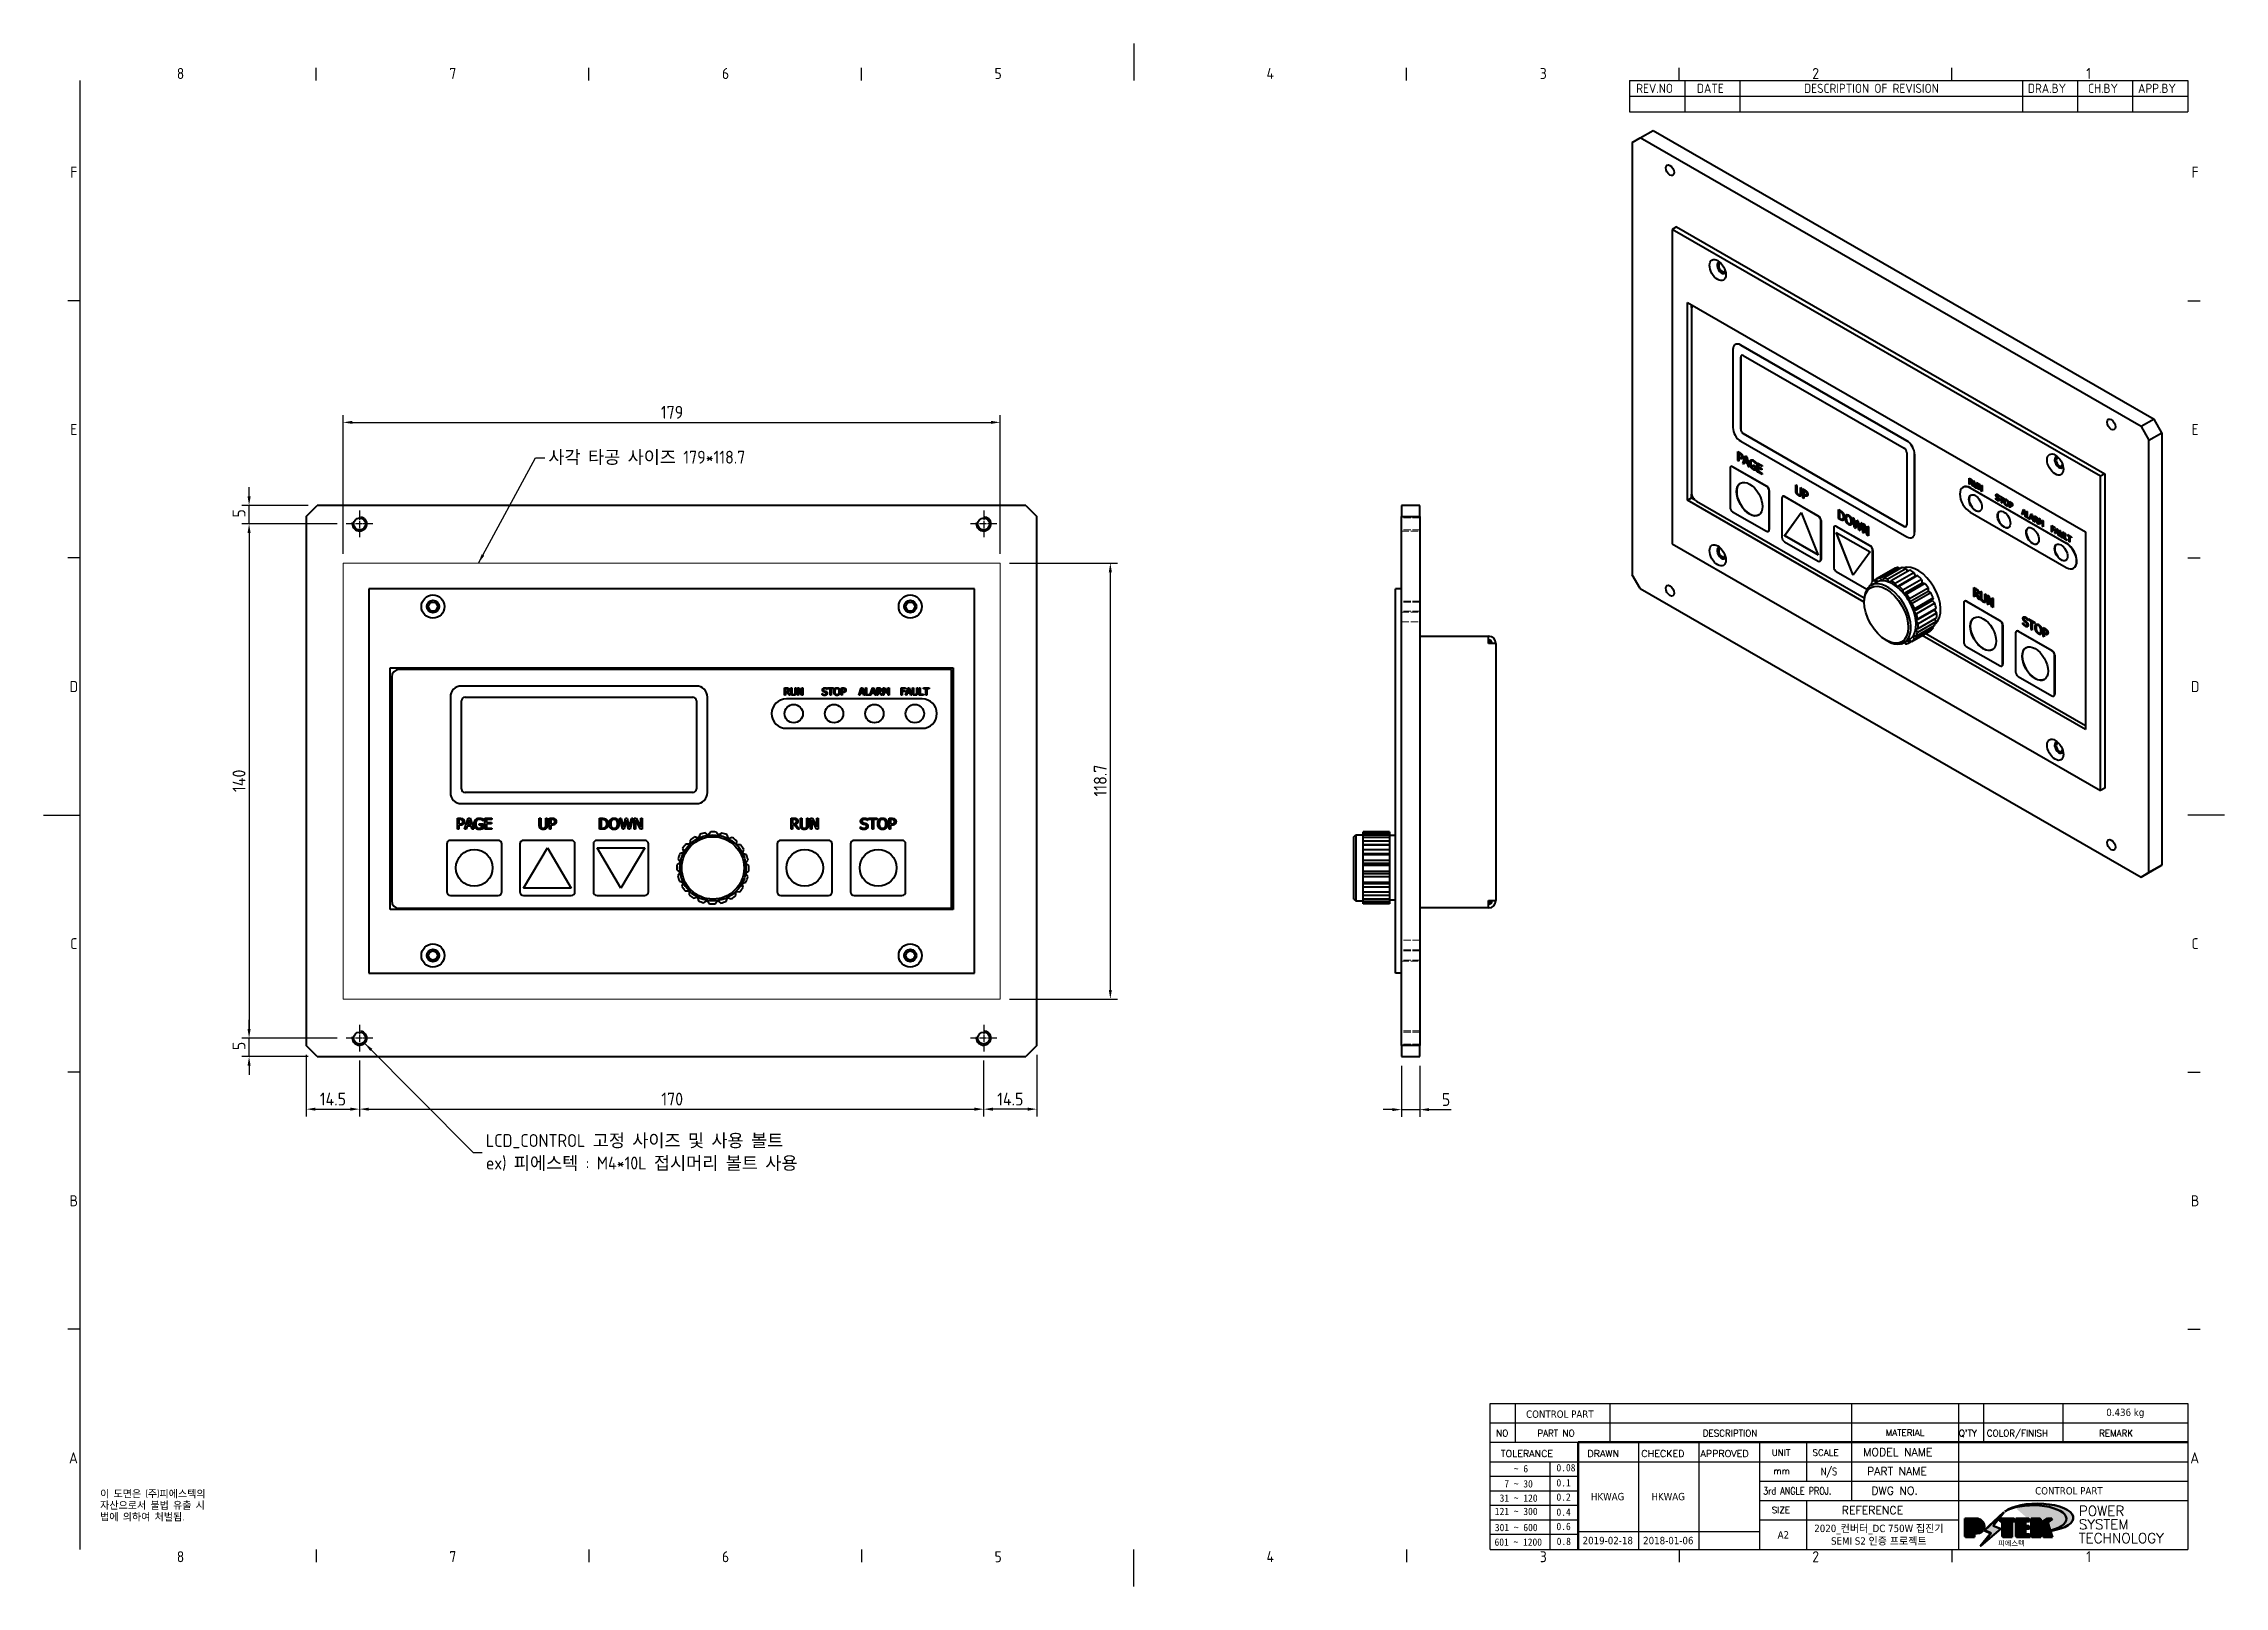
# Model space of a CAD drawing. Header units: millimetres. Extents: x 0 to 1193, y 0 to 420.
# Drawn here: x 0 to 594, y 0 to 420 of the extents above; entities that cross this region are included whole.
import ezdxf
from ezdxf.enums import TextEntityAlignment as Align

# ---------------------------------------------------------------- set-up
doc = ezdxf.new("R2010")
doc.units = ezdxf.units.MM
doc.linetypes.add('CHAIN', pattern=[0.3543, 0.2362, -0.0295, 0.0591, -0.0295])
doc.linetypes.add('DASHED', pattern=[0.2067, 0.1654, -0.0413])
doc.layers.get('0').update_dxf_attribs({"color": 3, "lineweight": 25})
for name, color, linetype, lineweight in [('가려진 것(ISO)', 2, 'DASHED', 18), ('가시적인 것(ISO)', 3, 'Continuous', 40), ('가시적인 좁은 것(ISO)', 3, 'Continuous', 35), ('경계(ISO)', 7, 'Continuous', 25), ('기호(ISO)', 5, 'Continuous', 25), ('스케치 형상(ISO)', 3, 'Continuous', 25), ('제목(ISO)', 5, 'Continuous', 50), ('중심 표식(ISO)', 1, 'Continuous', 25), ('치수(ISO)', 2, 'Continuous', 25), ('해치(ISO)', 7, 'Continuous', 18)]:
    doc.layers.add(name, color=color, linetype=linetype, lineweight=lineweight)
doc.styles.add('HAN_291', font='')
doc.styles.add('HAN_370', font='', dxfattribs={"width": 2})
doc.styles.add('ISO ProportionalPSTEK', font='isocp.shx')
doc.styles.add('RC_284', font='ROMANC.shx')
doc.styles.add('RC_287', font='ROMANC.shx')
doc.styles.add('RC_292', font='ROMANC.shx')
doc.styles.add('ROMANT_294', font='romant.shx')
doc.styles.add('문자 텍스트_PSTEK_POSCO', font='isocp.shx')
doc.styles.add('치수 텍스트_PSTEK_POSCO', font='isocp.shx')
doc.styles.add('텍스트 스타일198', font='tahoma.ttf')
doc.styles.add('텍스트 스타일333', font='ROMANC.shx', dxfattribs={"width": 0.8})
doc.styles.get('HAN_291').set_extended_font_data('GulimChe')
doc.styles.get('HAN_370').set_extended_font_data('GulimChe')
doc.dimstyles.new('치수_PSTEK_POSCO', dxfattribs={"dimtxt": 3.5, "dimasz": 2.5, "dimexe": 2, "dimexo": 2.5, "dimgap": 1, "dimtad": 1, "dimrnd": 1e-08, "dimdsep": 46, "dimtxsty": '치수 텍스트_PSTEK_POSCO', "dimcen": 0.09, "dimdle": 10, "dimclrd": 7, "dimclre": 7, "dimclrt": 2, "dimadec": 1, "dimazin": 2, "dimtfac": 1, "dimtmove": 0, "dimatfit": 3, "dimfxl": 0, "dimtolj": 1, "dimlwd": -1, "dimlwe": -1, "dimarcsym": 0})
doc.dimstyles.new('치수_PSTEK_POSCO$7', dxfattribs={"dimtxt": 3.5, "dimasz": 2.5, "dimexe": 2, "dimexo": 2.5, "dimgap": 1, "dimtad": 1, "dimrnd": 1e-08, "dimdsep": 46, "dimtxsty": '치수 텍스트_PSTEK_POSCO', "dimcen": 0.09, "dimdle": 10, "dimclrd": 7, "dimclre": 7, "dimclrt": 2, "dimadec": 1, "dimazin": 2, "dimtfac": 1, "dimtmove": 0, "dimatfit": 3, "dimfxl": 0, "dimtolj": 1, "dimlwd": -1, "dimlwe": -1, "dimarcsym": 0})

msp = doc.modelspace()

# ---------------------------------------------------------------- texts
at = {"layer": '기호(ISO)', "color": 2, "insert": (137.496, 307.222), "char_height": 3.5, "width": 63.10012, "attachment_point": 4, "style": '치수 텍스트_PSTEK_POSCO'}
msp.add_mtext('{\\fISOCP|b0|i0;\\H3.5000;사각 타공 사이즈 179*118.7}', dxfattribs=at)
at = {"layer": '기호(ISO)', "color": 2, "insert": (120.474, 118.122), "char_height": 3.5, "width": 101.62176, "attachment_point": 4, "line_spacing_factor": 1.05, "style": '치수 텍스트_PSTEK_POSCO'}
msp.add_mtext('{LCD_CONTROL 고정 사이즈 및 사용 볼트\\Pex) 피에스텍 : M4*10L 접시머리 볼트 사용 }', dxfattribs=at)
at = {"layer": '기호(ISO)', "color": 7, "insert": (15.395, 26.228), "char_height": 2, "width": 51.24014, "attachment_point": 1, "line_spacing_factor": 0.944221, "style": '문자 텍스트_PSTEK_POSCO'}
msp.add_mtext('{이 도면은 (주)피에스텍의\\P자산으로서 불법 유출 시 \\P법에 의하여 처벌됨.}', dxfattribs=at)

# ---------------------------------------------------------------- blocks, each defined once
blk = doc.blocks.new('경계 Default Border')
at = {"layer": '경계(ISO)'}
for p, q in [((74.25, 410), (74.25, 413.4)), ((148.5, 410), (148.5, 413.4)), ((222.75, 410), (222.75, 413.4)), ((371.25, 410), (371.25, 413.4)), ((445.5, 410), (445.5, 413.4)), ((519.75, 410), (519.75, 413.4)), ((10, 350), (6.6, 350)), ((584, 350), (587.4, 350)), ((10, 280), (6.6, 280)), ((584, 280), (587.4, 280)), ((10, 140), (6.6, 140)), ((584, 140), (587.4, 140)), ((10, 70), (6.6, 70)), ((584, 70), (587.4, 70)), ((74.25, 10), (74.25, 6.6)), ((148.5, 10), (148.5, 6.6)), ((222.75, 10), (222.75, 6.6)), ((371.25, 10), (371.25, 6.6)), ((445.5, 10), (445.5, 6.6)), ((519.75, 10), (519.75, 6.6))]:
    blk.add_line(p, q, dxfattribs=at)
at = {"layer": '경계(ISO)', "flags": 128}
for points in [[(297, 420), (297, 410)], [(10, 10), (10, 410)], [(0, 210), (10, 210)], [(594, 210), (584, 210)], [(297, 0), (297, 10)]]:
    blk.add_lwpolyline(points, dxfattribs=at)
at = {"layer": '경계(ISO)', "color": 2, "char_height": 3, "attachment_point": 7, "style": '문자 텍스트_PSTEK_POSCO'}
for s, insert in [('8', (36.27, 410.37)), ('7', (110.52, 410.39)), ('6', (184.77, 410.37)), ('5', (259.02, 410.37)), ('4', (333.1, 410.4)), ('3', (407.54, 410.37)), ('2', (481.75, 410.37)), ('1', (556.36, 410.4)), ('F', (7.24, 383.5)), ('F', (585.04, 383.5)), ('E', (7.24, 313.47)), ('E', (585.04, 313.47)), ('D', (7.08, 243.47)), ('D', (584.88, 243.47)), ('C', (7.24, 173.47)), ('C', (585.04, 173.47)), ('B', (7.08, 103.47)), ('B', (584.88, 103.47)), ('A', (6.91, 33.49)), ('A', (584.71, 33.49)), ('8', (36.27, 6.57)), ('7', (110.52, 6.59)), ('6', (184.77, 6.57)), ('5', (259.02, 6.57)), ('4', (333.1, 6.6)), ('3', (407.54, 6.57)), ('2', (481.75, 6.57)), ('1', (556.36, 6.6))]:
    blk.add_mtext(s, dxfattribs=dict(at, insert=insert))
blk = doc.blocks.new('제목 블록 PSTEK')
h = blk.add_hatch(color=1)
edge = h.paths.add_edge_path(flags=0)
edge.add_line((314.22, 19.61), (314.22, 17))
edge.add_line((314.22, 17), (314.35, 17))
edge.add_arc((314.35, 17.65), 0.651, 270, 360)
edge.add_line((315, 17.65), (315, 18.96))
edge.add_arc((314.35, 18.96), 0.651, 0, 90)
edge.add_line((314.35, 19.61), (314.22, 19.61))
edge = h.paths.add_edge_path()
edge.add_arc((314.98, 18.29), 1.97, 270, 450)
edge.add_line((314.98, 20.26), (311.77, 20.26))
edge.add_line((311.77, 20.26), (311.77, 15.34))
edge.add_line((311.77, 15.34), (314.22, 15.34))
edge.add_line((314.22, 15.34), (314.22, 16.32))
edge.add_line((314.22, 16.32), (314.98, 16.32))
h = blk.add_hatch(color=252)
edge = h.paths.add_edge_path()
edge.add_arc((314.98, 18.29), 1.97, 270, 406.82787)
edge.add_arc((315.16, 18.14), 1.97, -90, 53.56098, ccw=False)
edge.add_line((315.16, 16.17), (314.4, 16.17))
edge.add_line((314.4, 16.17), (314.4, 15.19))
edge.add_line((314.4, 15.19), (311.94, 15.19))
edge.add_line((311.94, 15.19), (311.94, 15.34))
edge.add_line((311.94, 15.34), (314.22, 15.34))
edge.add_line((314.22, 15.34), (314.22, 16.32))
edge.add_line((314.22, 16.32), (314.98, 16.32))
h = blk.add_hatch(color=252)
edge = h.paths.add_edge_path()
edge.add_line((314.4, 19.46), (314.53, 19.46))
edge.add_arc((314.53, 18.81), 0.651, 60.41893, 90, ccw=False)
edge.add_arc((314.35, 18.96), 0.651, 39.96992, 90)
edge.add_line((314.35, 19.61), (314.22, 19.61))
edge.add_line((314.22, 19.61), (314.22, 17))
edge.add_line((314.22, 17), (314.35, 17))
edge.add_arc((314.35, 17.65), 0.651, 270, 274.69308)
edge.add_line((314.4, 17), (314.4, 19.46))
for color, points in [(252, [(317.22, 17.06), (322.03, 21.63), (322.28, 21.94), (317.05, 16.98), (318.75, 16.19), (316, 12.72), (316.34, 13), (318.92, 16.27)]), (5, [(321.62, 17.42), (319.53, 18.25), (322.45, 22.02), (317.22, 17.06), (318.92, 16.27), (316.17, 12.8)]), (1, [(324.48, 19.61), (325.24, 19.61), (325.24, 20.26), (321.23, 20.26), (321.23, 19.61), (321.98, 19.61), (321.98, 15.34), (324.48, 15.34)]), (252, [(321.98, 19.61), (321.4, 19.61), (321.4, 19.46), (321.98, 19.46)]), (252, [(324.66, 19.46), (325.42, 19.46), (325.42, 20.11), (325.24, 20.11), (325.24, 19.61), (324.48, 19.61), (324.48, 15.34), (322.16, 15.34), (322.16, 15.19), (324.66, 15.19)]), (1, [(329.23, 20.26), (325.66, 20.26), (325.66, 15.34), (329.36, 15.34), (329.36, 15.99), (328.11, 15.99), (328.11, 17.56), (329.23, 17.56), (329.23, 18.26), (328.11, 18.26), (328.11, 19.61), (329.23, 19.61)]), (252, [(328.29, 19.46), (329.41, 19.46), (329.41, 20.11), (329.23, 20.11), (329.23, 19.61), (328.11, 19.61), (328.11, 18.26), (328.29, 18.26)]), (252, [(328.29, 17.42), (329.41, 17.42), (329.41, 18.11), (329.23, 18.11), (329.23, 17.56), (328.11, 17.56), (328.11, 15.99), (328.29, 15.99)]), (1, [(332.33, 20.26), (329.86, 20.26), (329.86, 15.34), (332.33, 15.34), (332.33, 17.43), (333.07, 15.34), (335.49, 15.34), (334.25, 19.31), (335.44, 20.26), (334.31, 20.26), (332.33, 19)]), (252, [(332.51, 20.11), (332.33, 20.11), (332.33, 19), (332.51, 19.11)]), (252, [(335.62, 20.11), (335.25, 20.11), (334.25, 19.31), (335.49, 15.34), (333.2, 15.34), (333.25, 15.19), (335.66, 15.19), (334.43, 19.16)]), (252, [(329.54, 15.85), (329.36, 15.85), (329.36, 15.34), (325.83, 15.34), (325.83, 15.19), (329.54, 15.19)]), (252, [(332.51, 16.93), (332.33, 17.43), (332.33, 15.34), (330.04, 15.34), (330.04, 15.19), (332.51, 15.19)])]:
    blk.add_hatch(color=color).paths.add_polyline_path(points)
at = {"layer": '해치(ISO)'}
h = blk.add_hatch(color=140, dxfattribs=at)
edge = h.paths.add_edge_path()
edge.add_ellipse((330.37, 20.16), major_axis=(9.1, 0), ratio=0.40699, start_angle=301.30985, end_angle=507.74369)
edge.add_ellipse((331.53, 20.46), major_axis=(-9.82, 0), ratio=0.39426, start_angle=111.51207, end_angle=334.47025, ccw=False)
edge.add_line((335.14, 16.86), (335.1, 16.99))
at = {"color": 180}
for p, q in [((182.48, 11.79), (182.48, 51.57)), ((182.48, 51.57), (372.48, 51.57)), ((189.27, 51.57), (189.27, 41.01)), ((215.22, 41.01), (215.22, 51.57)), ((280.88, 51.57), (280.88, 41.01)), ((310.09, 51.57), (310.09, 41.01)), ((316.9, 51.57), (316.9, 41.01)), ((338.46, 51.57), (338.46, 41.01)), ((372.48, 51.57), (372.48, 11.79)), ((182.48, 46.29), (372.48, 46.29)), ((182.48, 41.01), (206.45, 41.01)), ((182.48, 35.73), (206.45, 35.73)), ((198.86, 12.03), (198.86, 35.73)), ((206.45, 35.73), (372.48, 35.73)), ((222.94, 11.79), (222.94, 41.01)), ((239.43, 11.79), (239.43, 41.01)), ((255.92, 11.79), (255.92, 41.01)), ((268.69, 41.01), (268.69, 30.45)), ((280.88, 41.01), (280.88, 25.17)), ((310.09, 41.01), (310.09, 11.79)), ((182.48, 31.78), (206.45, 31.78)), ((255.92, 30.45), (372.48, 30.45)), ((182.48, 27.83), (206.45, 27.83)), ((182.48, 23.88), (206.45, 23.88)), ((255.92, 25.17), (372.48, 25.17)), ((268.69, 25.17), (268.69, 11.79)), ((182.48, 19.93), (206.45, 19.93)), ((255.92, 19.89), (310.09, 19.89)), ((182.48, 15.98), (206.45, 15.98)), ((206.45, 16.74), (255.92, 16.74)), ((182.48, 11.79), (372.48, 11.79))]:
    blk.add_line(p, q, dxfattribs=at)
at = {"color": 7, "lineweight": 50}
for p, q in [((206.45, 11.79), (206.45, 41.01)), ((206.45, 41.01), (372.48, 41.01))]:
    blk.add_line(p, q, dxfattribs=at)
at = {"color": 7}
for p, q in [((314.98, 20.26), (311.77, 20.26)), ((311.77, 20.26), (311.77, 15.34)), ((314.98, 20.26), (311.77, 20.26)), ((311.77, 20.26), (311.77, 15.34)), ((314.22, 17), (314.22, 19.61)), ((314.22, 19.61), (314.35, 19.61)), ((314.35, 19.61), (314.22, 19.61)), ((314.22, 19.61), (314.22, 17)), ((314.22, 17), (314.22, 19.61)), ((314.22, 19.61), (314.35, 19.61)), ((314.4, 19.46), (314.53, 19.46)), ((314.4, 17), (314.4, 19.46)), ((315, 18.96), (315, 17.65)), ((315, 18.96), (315, 17.65)), ((322.28, 21.94), (317.05, 16.98)), ((322.45, 22.02), (317.22, 17.06)), ((317.22, 17.06), (322.03, 21.63)), ((319.53, 18.25), (322.45, 22.02)), ((321.62, 17.42), (319.53, 18.25)), ((325.24, 20.26), (321.23, 20.26)), ((321.23, 20.26), (321.23, 19.61)), ((325.24, 20.26), (321.23, 20.26)), ((321.23, 20.26), (321.23, 19.61)), ((321.23, 19.61), (321.98, 19.61)), ((321.23, 19.61), (321.98, 19.61)), ((321.4, 19.61), (321.4, 19.46)), ((321.98, 19.61), (321.4, 19.61)), ((321.4, 19.46), (321.98, 19.46)), ((321.98, 19.61), (321.98, 15.34)), ((321.98, 19.46), (321.98, 19.61)), ((321.98, 19.61), (321.98, 15.34)), ((322.03, 21.63), (322.28, 21.94)), ((324.48, 19.61), (325.24, 19.61)), ((324.48, 15.34), (324.48, 19.61)), ((325.24, 19.61), (324.48, 19.61)), ((324.48, 19.61), (324.48, 15.34)), ((324.48, 19.61), (325.24, 19.61)), ((324.48, 15.34), (324.48, 19.61)), ((324.66, 19.46), (325.42, 19.46)), ((324.66, 15.19), (324.66, 19.46)), ((325.24, 19.61), (325.24, 20.26)), ((325.24, 19.61), (325.24, 20.26)), ((325.42, 20.11), (325.24, 20.11)), ((325.24, 20.11), (325.24, 19.61)), ((325.42, 19.46), (325.42, 20.11)), ((329.23, 20.26), (325.66, 20.26)), ((325.66, 20.26), (325.66, 15.34)), ((325.66, 20.26), (325.66, 15.34)), ((329.23, 20.26), (325.66, 20.26)), ((328.11, 18.26), (328.11, 19.61)), ((328.11, 19.61), (329.23, 19.61)), ((329.23, 19.61), (328.11, 19.61)), ((328.11, 19.61), (328.11, 18.26)), ((328.11, 18.26), (328.11, 19.61)), ((328.11, 19.61), (329.23, 19.61)), ((329.23, 18.26), (328.11, 18.26)), ((328.11, 18.26), (328.29, 18.26)), ((329.23, 18.26), (328.11, 18.26)), ((328.29, 18.26), (328.29, 19.46)), ((328.29, 19.46), (329.41, 19.46)), ((329.23, 19.61), (329.23, 20.26)), ((329.23, 19.61), (329.23, 20.26)), ((329.41, 20.11), (329.23, 20.11)), ((329.23, 20.11), (329.23, 19.61)), ((329.23, 17.56), (329.23, 18.26)), ((329.23, 17.56), (329.23, 18.26)), ((329.41, 18.11), (329.23, 18.11)), ((329.23, 18.11), (329.23, 17.56)), ((329.41, 19.46), (329.41, 20.11)), ((329.41, 17.42), (329.41, 18.11)), ((332.33, 20.26), (329.86, 20.26)), ((329.86, 20.26), (329.86, 15.34)), ((329.86, 20.26), (329.86, 15.34)), ((332.33, 20.26), (329.86, 20.26)), ((334.31, 20.26), (332.33, 19)), ((332.33, 19), (332.33, 20.26)), ((334.31, 20.26), (332.33, 19)), ((332.33, 19), (332.33, 20.26)), ((332.51, 20.11), (332.33, 20.11)), ((332.33, 20.11), (332.33, 19)), ((332.33, 19), (332.51, 19.11)), ((332.51, 19.11), (332.51, 20.11)), ((334.25, 19.31), (335.44, 20.26)), ((334.25, 19.31), (335.44, 20.26)), ((335.25, 20.11), (334.25, 19.31)), ((335.49, 15.34), (334.25, 19.31)), ((334.25, 19.31), (335.49, 15.34)), ((335.49, 15.34), (334.25, 19.31)), ((335.44, 20.26), (334.31, 20.26)), ((335.44, 20.26), (334.31, 20.26)), ((334.43, 19.16), (335.62, 20.11)), ((335.66, 15.19), (334.43, 19.16)), ((335.62, 20.11), (335.25, 20.11)), ((311.77, 15.34), (314.22, 15.34)), ((311.77, 15.34), (314.22, 15.34)), ((314.22, 15.34), (311.94, 15.34)), ((311.94, 15.34), (311.94, 15.19)), ((311.94, 15.19), (314.4, 15.19)), ((314.35, 17), (314.22, 17)), ((314.22, 17), (314.35, 17)), ((314.35, 17), (314.22, 17)), ((314.22, 16.32), (314.98, 16.32)), ((314.22, 15.34), (314.22, 16.32)), ((314.98, 16.32), (314.22, 16.32)), ((314.22, 16.32), (314.22, 15.34)), ((314.22, 16.32), (314.98, 16.32)), ((314.22, 15.34), (314.22, 16.32)), ((314.4, 16.17), (315.16, 16.17)), ((314.4, 15.19), (314.4, 16.17)), ((318.75, 16.19), (316, 12.72)), ((316, 12.72), (316.34, 13)), ((316.17, 12.8), (321.62, 17.42)), ((318.92, 16.27), (316.17, 12.8)), ((316.34, 13), (318.92, 16.27)), ((317.05, 16.98), (318.75, 16.19)), ((318.92, 16.27), (317.22, 17.06)), ((317.22, 17.06), (318.92, 16.27)), ((321.98, 15.34), (324.48, 15.34)), ((321.98, 15.34), (324.48, 15.34)), ((324.48, 15.34), (322.16, 15.34)), ((322.16, 15.34), (322.16, 15.19)), ((322.16, 15.19), (324.66, 15.19)), ((325.66, 15.34), (329.36, 15.34)), ((325.66, 15.34), (329.36, 15.34)), ((329.36, 15.34), (325.83, 15.34)), ((325.83, 15.34), (325.83, 15.19)), ((325.83, 15.19), (329.54, 15.19)), ((328.11, 17.56), (329.23, 17.56)), ((328.11, 15.99), (328.11, 17.56)), ((329.23, 17.56), (328.11, 17.56)), ((328.11, 17.56), (328.11, 15.99)), ((328.11, 17.56), (329.23, 17.56)), ((328.11, 15.99), (328.11, 17.56)), ((329.36, 15.99), (328.11, 15.99)), ((328.11, 15.99), (328.29, 15.99)), ((329.36, 15.99), (328.11, 15.99)), ((328.29, 15.99), (328.29, 17.42)), ((328.29, 17.42), (329.41, 17.42)), ((329.36, 15.34), (329.36, 15.99)), ((329.36, 15.34), (329.36, 15.99)), ((329.54, 15.85), (329.36, 15.85)), ((329.36, 15.85), (329.36, 15.34)), ((329.54, 15.19), (329.54, 15.85)), ((329.86, 15.34), (332.33, 15.34)), ((329.86, 15.34), (332.33, 15.34)), ((332.33, 15.34), (330.04, 15.34)), ((330.04, 15.34), (330.04, 15.19)), ((330.04, 15.19), (332.51, 15.19)), ((332.33, 17.43), (333.07, 15.34)), ((332.33, 15.34), (332.33, 17.43)), ((332.51, 16.93), (332.33, 17.43)), ((332.33, 17.43), (332.33, 15.34)), ((332.33, 17.43), (333.07, 15.34)), ((332.33, 15.34), (332.33, 17.43)), ((332.51, 15.19), (332.51, 16.93)), ((333.07, 15.34), (335.49, 15.34)), ((333.07, 15.34), (335.49, 15.34)), ((335.49, 15.34), (333.2, 15.34)), ((333.2, 15.34), (333.25, 15.19)), ((333.25, 15.19), (335.66, 15.19)), ((345.04, 17.5), (344.99, 17.69))]:
    blk.add_line(p, q, dxfattribs=at)
at = {"color": 1}
for p, q in [((314.98, 20.26), (311.77, 20.26)), ((311.77, 20.26), (311.77, 15.34)), ((314.22, 17), (314.22, 19.61)), ((314.22, 19.61), (314.35, 19.61)), ((315, 18.96), (315, 17.65)), ((325.24, 20.26), (321.23, 20.26)), ((321.23, 20.26), (321.23, 19.61)), ((321.23, 19.61), (321.98, 19.61)), ((321.98, 19.61), (321.98, 15.34)), ((324.48, 19.61), (325.24, 19.61)), ((324.48, 15.34), (324.48, 19.61)), ((325.24, 19.61), (325.24, 20.26)), ((329.23, 20.26), (325.66, 20.26)), ((325.66, 20.26), (325.66, 15.34)), ((328.11, 18.26), (328.11, 19.61)), ((328.11, 19.61), (329.23, 19.61)), ((329.23, 18.26), (328.11, 18.26)), ((329.23, 19.61), (329.23, 20.26)), ((329.23, 17.56), (329.23, 18.26)), ((332.33, 20.26), (329.86, 20.26)), ((329.86, 20.26), (329.86, 15.34)), ((334.31, 20.26), (332.33, 19)), ((332.33, 19), (332.33, 20.26)), ((334.25, 19.31), (335.44, 20.26)), ((335.49, 15.34), (334.25, 19.31)), ((335.44, 20.26), (334.31, 20.26)), ((311.77, 15.34), (314.22, 15.34)), ((314.35, 17), (314.22, 17)), ((314.22, 16.32), (314.98, 16.32)), ((314.22, 15.34), (314.22, 16.32)), ((321.98, 15.34), (324.48, 15.34)), ((325.66, 15.34), (329.36, 15.34)), ((328.11, 17.56), (329.23, 17.56)), ((328.11, 15.99), (328.11, 17.56)), ((329.36, 15.99), (328.11, 15.99)), ((329.36, 15.34), (329.36, 15.99)), ((329.86, 15.34), (332.33, 15.34)), ((332.33, 17.43), (333.07, 15.34)), ((332.33, 15.34), (332.33, 17.43)), ((333.07, 15.34), (335.49, 15.34))]:
    blk.add_line(p, q, dxfattribs=at)
at = {"color": 5}
for p, q in [((322.45, 22.02), (317.22, 17.06)), ((319.53, 18.25), (322.45, 22.02)), ((321.62, 17.42), (319.53, 18.25)), ((316.17, 12.8), (321.62, 17.42)), ((318.92, 16.27), (316.17, 12.8)), ((317.22, 17.06), (318.92, 16.27))]:
    blk.add_line(p, q, dxfattribs=at)
at = {"color": 7}
for centre, radius, start, end in [((314.35, 18.96), 0.651, 0, 90), ((314.35, 18.96), 0.651, 39.96992, 90), ((314.35, 18.96), 0.651, 0, 90), ((314.53, 18.81), 0.651, 60.41893, 90), ((314.98, 18.29), 1.97, 270, 90), ((314.98, 18.29), 1.97, 270, 90), ((314.98, 18.29), 1.97, 270, 46.82787), ((315.16, 18.14), 1.97, 270, 53.56098), ((314.35, 17.65), 0.651, 270, 0), ((314.35, 17.65), 0.651, 270, 0), ((314.35, 17.65), 0.651, 270, 274.69308)]:
    blk.add_arc(centre, radius, start, end, dxfattribs=at)
at = {"color": 1}
for centre, radius, start, end in [((314.35, 18.96), 0.651, 0, 90), ((314.98, 18.29), 1.97, 270, 90), ((314.35, 17.65), 0.651, 270, 0)]:
    blk.add_arc(centre, radius, start, end, dxfattribs=at)
at = {"layer": '제목(ISO)', "lineweight": 18}
blk.add_line((182.48, 35.73), (182.48, 11.79), dxfattribs=at)
at = {"layer": '제목(ISO)'}
for p, q in [((314.98, 20.26), (311.77, 20.26)), ((311.77, 20.26), (311.77, 15.34)), ((314.22, 17), (314.22, 19.61)), ((314.22, 19.61), (314.35, 19.61)), ((314.35, 19.61), (314.22, 19.61)), ((314.22, 19.61), (314.22, 17)), ((314.4, 19.46), (314.53, 19.46)), ((314.4, 17), (314.4, 19.46)), ((315, 18.96), (315, 17.65)), ((322.28, 21.94), (317.05, 16.98)), ((322.45, 22.02), (317.22, 17.06)), ((317.22, 17.06), (322.03, 21.63)), ((319.53, 18.25), (322.45, 22.02)), ((321.62, 17.42), (319.53, 18.25)), ((325.24, 20.26), (321.23, 20.26)), ((321.23, 20.26), (321.23, 19.61)), ((321.23, 19.61), (321.98, 19.61)), ((321.98, 19.61), (321.4, 19.61)), ((321.4, 19.61), (321.4, 19.46)), ((321.4, 19.46), (321.98, 19.46)), ((321.98, 19.61), (321.98, 15.34)), ((321.98, 19.46), (321.98, 19.61)), ((322.03, 21.63), (322.28, 21.94)), ((324.48, 19.61), (325.24, 19.61)), ((324.48, 15.34), (324.48, 19.61)), ((325.24, 19.61), (324.48, 19.61)), ((324.48, 19.61), (324.48, 15.34)), ((324.66, 19.46), (325.42, 19.46)), ((324.66, 15.19), (324.66, 19.46)), ((325.24, 19.61), (325.24, 20.26)), ((325.42, 20.11), (325.24, 20.11)), ((325.24, 20.11), (325.24, 19.61)), ((325.42, 19.46), (325.42, 20.11)), ((329.23, 20.26), (325.66, 20.26)), ((325.66, 20.26), (325.66, 15.34)), ((328.11, 18.26), (328.11, 19.61)), ((328.11, 19.61), (329.23, 19.61)), ((329.23, 19.61), (328.11, 19.61)), ((328.11, 19.61), (328.11, 18.26)), ((329.23, 18.26), (328.11, 18.26)), ((328.11, 18.26), (328.29, 18.26)), ((328.29, 19.46), (329.41, 19.46)), ((328.29, 18.26), (328.29, 19.46)), ((329.23, 19.61), (329.23, 20.26)), ((329.41, 20.11), (329.23, 20.11)), ((329.23, 20.11), (329.23, 19.61)), ((329.23, 17.56), (329.23, 18.26)), ((329.41, 18.11), (329.23, 18.11)), ((329.23, 18.11), (329.23, 17.56)), ((329.41, 19.46), (329.41, 20.11)), ((329.41, 17.42), (329.41, 18.11)), ((332.33, 20.26), (329.86, 20.26)), ((329.86, 20.26), (329.86, 15.34)), ((334.31, 20.26), (332.33, 19)), ((332.33, 19), (332.33, 20.26)), ((332.51, 20.11), (332.33, 20.11)), ((332.33, 20.11), (332.33, 19)), ((332.33, 19), (332.51, 19.11)), ((332.51, 19.11), (332.51, 20.11)), ((334.25, 19.31), (335.44, 20.26)), ((335.25, 20.11), (334.25, 19.31)), ((335.49, 15.34), (334.25, 19.31)), ((334.25, 19.31), (335.49, 15.34)), ((335.44, 20.26), (334.31, 20.26)), ((334.43, 19.16), (335.62, 20.11)), ((335.66, 15.19), (334.43, 19.16)), ((335.62, 20.11), (335.25, 20.11)), ((311.77, 15.34), (314.22, 15.34)), ((314.22, 15.34), (311.94, 15.34)), ((311.94, 15.34), (311.94, 15.19)), ((311.94, 15.19), (314.4, 15.19)), ((314.35, 17), (314.22, 17)), ((314.22, 17), (314.35, 17)), ((314.22, 15.34), (314.22, 16.32)), ((314.22, 16.32), (314.98, 16.32)), ((314.98, 16.32), (314.22, 16.32)), ((314.22, 16.32), (314.22, 15.34)), ((314.4, 15.19), (314.4, 16.17)), ((314.4, 16.17), (315.16, 16.17)), ((318.75, 16.19), (316, 12.72)), ((316, 12.72), (316.34, 13)), ((316.17, 12.8), (321.62, 17.42)), ((318.92, 16.27), (316.17, 12.8)), ((316.34, 13), (318.92, 16.27)), ((317.05, 16.98), (318.75, 16.19)), ((317.22, 17.06), (318.92, 16.27)), ((318.92, 16.27), (317.22, 17.06)), ((321.98, 15.34), (324.48, 15.34)), ((324.48, 15.34), (322.16, 15.34)), ((322.16, 15.34), (322.16, 15.19)), ((322.16, 15.19), (324.66, 15.19)), ((325.66, 15.34), (329.36, 15.34)), ((329.36, 15.34), (325.83, 15.34)), ((325.83, 15.34), (325.83, 15.19)), ((325.83, 15.19), (329.54, 15.19)), ((328.11, 15.99), (328.11, 17.56)), ((328.11, 17.56), (329.23, 17.56)), ((329.23, 17.56), (328.11, 17.56)), ((328.11, 17.56), (328.11, 15.99)), ((329.36, 15.99), (328.11, 15.99)), ((328.11, 15.99), (328.29, 15.99)), ((328.29, 17.42), (329.41, 17.42)), ((328.29, 15.99), (328.29, 17.42)), ((329.36, 15.34), (329.36, 15.99)), ((329.54, 15.85), (329.36, 15.85)), ((329.36, 15.85), (329.36, 15.34)), ((329.54, 15.19), (329.54, 15.85)), ((329.86, 15.34), (332.33, 15.34)), ((332.33, 15.34), (330.04, 15.34)), ((330.04, 15.34), (330.04, 15.19)), ((330.04, 15.19), (332.51, 15.19)), ((332.33, 15.34), (332.33, 17.43)), ((332.33, 17.43), (333.07, 15.34)), ((332.51, 16.93), (332.33, 17.43)), ((332.33, 17.43), (332.33, 15.34)), ((332.51, 15.19), (332.51, 16.93)), ((333.07, 15.34), (335.49, 15.34)), ((335.49, 15.34), (333.2, 15.34)), ((333.2, 15.34), (333.25, 15.19)), ((333.25, 15.19), (335.66, 15.19))]:
    blk.add_line(p, q, dxfattribs=at)
at = {"layer": '제목(ISO)', "color": 4}
blk.add_line((335.14, 16.86), (335.1, 16.99), dxfattribs=at)
at = {"layer": '제목(ISO)'}
for centre, radius, start, end in [((314.35, 18.96), 0.651, 0, 90), ((314.35, 18.96), 0.651, 39.96992, 90), ((314.53, 18.81), 0.651, 60.41893, 90), ((314.98, 18.29), 1.97, 46.82787, 90), ((314.98, 18.29), 1.97, 270, 46.82787), ((314.98, 18.29), 1.97, 270, 46.82787), ((315.16, 18.14), 1.97, 270, 53.56098), ((314.35, 17.65), 0.651, 270, 0), ((314.35, 17.65), 0.651, 270, 274.69308)]:
    blk.add_arc(centre, radius, start, end, dxfattribs=at)
at = {"layer": '제목(ISO)', "color": 4}
for centre, major_axis, ratio, start_param, end_param in [((331.53, 20.46), (9.82, 0), 0.39426, 5.087845, 8.9792), ((330.37, 20.16), (9.1, 0), 0.40699, 5.258849, 8.861799)]:
    blk.add_ellipse(centre, major_axis=major_axis, ratio=ratio, start_param=start_param, end_param=end_param, dxfattribs=at)
at = {"color": 2}
for s, height, style, p in [('NO', 1.742, 'RC_284', (184.14, 42.62)), ('PART NO', 1.742, 'RC_284', (195.34, 42.62)), ('DESCRIPTION', 1.7424, 'RC_284', (240.4, 42.62)), ("Q'TY", 1.742, 'RC_284', (310.14, 42.62)), ('COLOR/FINISH', 1.7424, 'RC_284', (317.77, 42.62)), ('REMARK', 1.742, 'RC_284', (348.35, 42.62)), (' TOLERANCE', 1.9, 'RC_287', (184.09, 37.01)), ('DRAWN', 1.9, 'RC_287', (208.98, 37.01)), ('CHECKED', 1.9, 'RC_287', (223.69, 37.01)), ('APPROVED', 1.9, 'RC_287', (239.78, 37.01)), ('UNIT', 1.742, 'RC_284', (259.17, 37.34)), ('SCALE', 1.742, 'RC_284', (270.29, 37.34)), ('MODEL NAME', 2.178, 'RC_292', (284.1, 37.25)), ('  7 ~ 30', 2, 'HAN_291', (183.77, 28.71)), ('    ~ 6', 2, 'HAN_291', (183.77, 32.82)), ('0.08', 2, 'HAN_291', (200.55, 33.1)), ('0.1', 2, 'HAN_291', (200.55, 28.99)), ('mm', 1.742, 'RC_284', (259.65, 32.35)), ('PART NAME', 2.178, 'RC_292', (285.14, 32.03)), (' 31 ~ 120', 2, 'HAN_291', (183.77, 24.83)), ('0.2', 2, 'HAN_291', (200.55, 25.11)), (' DWG NO.', 2.178, 'RC_292', (284.81, 26.75)), ('301 ~ 600', 2, 'HAN_291', (183.77, 16.83)), ('121 ~ 300', 2, 'HAN_291', (183.77, 21.21)), ('0.4', 2, 'HAN_291', (200.55, 21)), ('0.6', 2, 'HAN_291', (200.55, 17.12)), ('SIZE', 1.742, 'RC_284', (259.17, 21.69)), ('REFERENCE', 2.178, 'RC_292', (278.27, 21.43)), ('601 ~ 1200', 2, 'HAN_291', (183.68, 12.85)), ('0.8', 2, 'HAN_291', (200.61, 13.06))]:
    blk.add_text(s, height=height, dxfattribs=dict(at, style=style)).set_placement(p)
at = {"color": 2, "style": 'RC_284'}
blk.add_text('MATERIAL', height=1.742, dxfattribs=at).set_placement((295.48, 43.65), align=Align.MIDDLE_CENTER)
at = {"color": 7, "style": '텍스트 스타일333', "width": 0.8}
blk.add_text('N/S', height=2, dxfattribs=at).set_placement((274.78, 33.09), align=Align.MIDDLE_CENTER)
at = {"color": 2, "style": '텍스트 스타일333', "width": 0.8}
blk.add_text('3rd ANGLE PROJ.', height=2, dxfattribs=at).set_placement((256.84, 26.76))
at = {"color": 7, "style": 'ROMANT_294'}
for s, p in [('POWER', (342.83, 20.97)), ('SYSTEM', (342.83, 17.33)), ('TECHNOLOGY', (342.83, 13.57))]:
    blk.add_text(s, height=2.7, dxfattribs=at).set_placement(p)
at = {"color": 7, "insert": (320.85, 14.21), "char_height": 1.4, "attachment_point": 1, "line_spacing_factor": 0.332, "style": 'HAN_370'}
blk.add_mtext('\\fHY견고딕|b0|i0;\\H1.4000;피에스텍', dxfattribs=at)
at = {"layer": '제목(ISO)', "color": 7, "style": '텍스트 스타일198'}
for tag, p in [('부품_번호_001', (192.27, 47.68)), ('질량\\P3;_001', (350.3, 48.16)), ('설계자_001', (209.94, 25.23)), ('점검자_001', (226.43, 25.23)), ('부품_번호_001', (330.93, 26.81)), ('프로젝트_001', (270.76, 16.58)), ('작성_날짜_001', (207.67, 13.27)), ('점검_날짜_001', (224.15, 13.27)), ('시트_크기_001', (260.79, 14.82)), ('프로젝트_002', (275.34, 13.15))]:
    blk.add_attdef(tag, p, '', height=2, dxfattribs=at)
for tag, p in [('설명', (247.96, 48.92)), ('재질', (295.48, 48.93)), ("3._Q'TY", (313.5, 48.93)), ('4._COLOR', (327.68, 48.93)), ('1._MODEL_NAME', (341.23, 38.37)), ('제목', (341.34, 33.12)), ('엔지니어링_승인자', (247.67, 26.23)), ('엔지니어링_승인_날짜', (247.67, 14.27))]:
    blk.add_attdef(tag, text='', height=2, dxfattribs=at).set_placement(p, align=Align.MIDDLE_CENTER)
blk = doc.blocks.new('리비전 내역')
at = {"layer": '기호(ISO)'}
for p, q in [((432, 410), (584, 410)), ((432, 410), (432, 405.72)), ((447, 410), (447, 405.72)), ((462, 410), (462, 405.72)), ((539, 410), (539, 405.72)), ((554, 410), (554, 405.72)), ((569, 410), (569, 405.72)), ((584, 410), (584, 405.72)), ((432, 405.72), (584, 405.72)), ((432, 405.72), (432, 401.44)), ((447, 405.72), (447, 401.44)), ((462, 405.72), (462, 401.44)), ((539, 405.72), (539, 401.44)), ((554, 405.72), (554, 401.44)), ((569, 405.72), (569, 401.44)), ((584, 405.72), (584, 401.44)), ((432, 401.44), (584, 401.44))]:
    blk.add_line(p, q, dxfattribs=at)
at = {"layer": '기호(ISO)', "color": 2, "char_height": 2.5, "attachment_point": 7, "style": 'ISO ProportionalPSTEK'}
for s, insert in [('REV.NO', (433.79, 406.58)), ('DATE', (450.31, 406.58)), ('DESCRIPTION OF REVISION', (479.51, 406.58)), ('DRA.BY', (540.48, 406.58)), ('CH.BY', (556.86, 406.58)), ('APP.BY', (570.48, 406.58))]:
    blk.add_mtext(s, dxfattribs=dict(at, insert=insert))
blk = doc.blocks.new('*D23')
at = {"layer": 'Defpoints', "color": 0}
for p in [(82.43, 289.25), (55.97, 149.25), (82.43, 149.25)]:
    blk.add_point(p, dxfattribs=at)
at = {"layer": '치수(ISO)', "color": 7}
for p, q in [((79.93, 289.25), (53.97, 289.25)), ((55.97, 286.75), (55.97, 151.75)), ((79.93, 149.25), (53.97, 149.25))]:
    blk.add_line(p, q, dxfattribs=at)
for points in [[(55.55, 286.75), (56.39, 286.75), (55.97, 289.25)], [(55.55, 151.75), (56.39, 151.75), (55.97, 149.25)]]:
    blk.add_solid(points, dxfattribs=at)
at = {"layer": '치수(ISO)', "color": 2, "insert": (53.22, 216.27), "char_height": 3.5, "attachment_point": 4, "rotation": 90, "style": '치수 텍스트_PSTEK_POSCO'}
blk.add_mtext('\\A1;140', dxfattribs=at)
blk = doc.blocks.new('*D24')
at = {"layer": 'Defpoints', "color": 0}
for p in [(86.05, 145.63), (256.05, 145.63), (256.05, 129.92)]:
    blk.add_point(p, dxfattribs=at)
at = {"layer": '치수(ISO)', "color": 7}
for p, q in [((86.05, 143.13), (86.05, 127.92)), ((256.05, 143.13), (256.05, 127.92)), ((88.55, 129.92), (253.55, 129.92))]:
    blk.add_line(p, q, dxfattribs=at)
for points in [[(88.55, 130.33), (88.55, 129.5), (86.05, 129.92)], [(253.55, 130.33), (253.55, 129.5), (256.05, 129.92)]]:
    blk.add_solid(points, dxfattribs=at)
at = {"layer": '치수(ISO)', "color": 2, "insert": (168.25, 132.67), "char_height": 3.5, "attachment_point": 4, "style": '치수 텍스트_PSTEK_POSCO'}
blk.add_mtext('\\A1;170', dxfattribs=at)
blk = doc.blocks.new('*D25')
at = {"layer": 'Defpoints', "color": 0}
for p in [(71.55, 147.25), (86.05, 145.63), (86.05, 129.92)]:
    blk.add_point(p, dxfattribs=at)
at = {"layer": '치수(ISO)', "color": 7}
for p, q in [((71.55, 144.75), (71.55, 127.92)), ((86.05, 143.13), (86.05, 127.92)), ((74.05, 129.92), (83.55, 129.92))]:
    blk.add_line(p, q, dxfattribs=at)
for points in [[(74.05, 130.33), (74.05, 129.5), (71.55, 129.92)], [(83.55, 130.33), (83.55, 129.5), (86.05, 129.92)]]:
    blk.add_solid(points, dxfattribs=at)
at = {"layer": '치수(ISO)', "color": 2, "insert": (75.23, 132.67), "char_height": 3.5, "attachment_point": 4, "style": '치수 텍스트_PSTEK_POSCO'}
blk.add_mtext('\\A1;14.5', dxfattribs=at)
blk = doc.blocks.new('*D26')
at = {"layer": 'Defpoints', "color": 0}
for p in [(256.05, 145.63), (270.55, 147.25), (256.05, 129.92)]:
    blk.add_point(p, dxfattribs=at)
at = {"layer": '치수(ISO)', "color": 7}
for p, q in [((256.05, 143.13), (256.05, 127.92)), ((270.55, 144.75), (270.55, 127.92)), ((268.05, 129.92), (258.55, 129.92))]:
    blk.add_line(p, q, dxfattribs=at)
for points in [[(258.55, 130.33), (258.55, 129.5), (256.05, 129.92)], [(268.05, 130.33), (268.05, 129.5), (270.55, 129.92)]]:
    blk.add_solid(points, dxfattribs=at)
at = {"layer": '치수(ISO)', "color": 2, "insert": (259.73, 132.67), "char_height": 3.5, "attachment_point": 4, "style": '치수 텍스트_PSTEK_POSCO'}
blk.add_mtext('\\A1;14.5', dxfattribs=at)
blk = doc.blocks.new('*D27')
at = {"layer": 'Defpoints', "color": 0}
for p in [(55.97, 149.25), (82.43, 149.25), (74.55, 144.25)]:
    blk.add_point(p, dxfattribs=at)
at = {"layer": '치수(ISO)', "color": 7}
for p, q in [((79.93, 149.25), (53.97, 149.25)), ((55.97, 151.75), (55.97, 154.25)), ((55.97, 144.25), (55.97, 149.25)), ((72.05, 144.25), (53.97, 144.25)), ((55.97, 141.75), (55.97, 139.25))]:
    blk.add_line(p, q, dxfattribs=at)
for points in [[(55.55, 151.75), (56.39, 151.75), (55.97, 149.25)], [(55.55, 141.75), (56.39, 141.75), (55.97, 144.25)]]:
    blk.add_solid(points, dxfattribs=at)
at = {"layer": '치수(ISO)', "color": 2, "insert": (53.22, 145.98), "char_height": 3.5, "attachment_point": 4, "rotation": 90, "style": '치수 텍스트_PSTEK_POSCO'}
blk.add_mtext('\\A1;5', dxfattribs=at)
blk = doc.blocks.new('*D28')
at = {"layer": 'Defpoints', "color": 0}
for p in [(55.97, 294.25), (74.55, 294.25), (82.43, 289.25)]:
    blk.add_point(p, dxfattribs=at)
at = {"layer": '치수(ISO)', "color": 7}
for p, q in [((55.97, 296.75), (55.97, 299.25)), ((72.05, 294.25), (53.97, 294.25)), ((55.97, 289.25), (55.97, 294.25)), ((79.93, 289.25), (53.97, 289.25)), ((55.97, 286.75), (55.97, 284.25))]:
    blk.add_line(p, q, dxfattribs=at)
for points in [[(55.55, 296.75), (56.39, 296.75), (55.97, 294.25)], [(55.55, 286.75), (56.39, 286.75), (55.97, 289.25)]]:
    blk.add_solid(points, dxfattribs=at)
at = {"layer": '치수(ISO)', "color": 2, "insert": (53.22, 290.98), "char_height": 3.5, "attachment_point": 4, "rotation": 90, "style": '치수 텍스트_PSTEK_POSCO'}
blk.add_mtext('\\A1;5', dxfattribs=at)
blk = doc.blocks.new('*D29')
at = {"layer": 'Defpoints', "color": 0}
for p in [(260.55, 316.89), (81.55, 278.6), (260.55, 278.6)]:
    blk.add_point(p, dxfattribs=at)
at = {"layer": '치수(ISO)', "color": 7}
for p, q in [((81.55, 281.1), (81.55, 318.89)), ((84.05, 316.89), (258.05, 316.89)), ((260.55, 281.1), (260.55, 318.89))]:
    blk.add_line(p, q, dxfattribs=at)
for points in [[(84.05, 317.31), (84.05, 316.48), (81.55, 316.89)], [(258.05, 317.31), (258.05, 316.48), (260.55, 316.89)]]:
    blk.add_solid(points, dxfattribs=at)
at = {"layer": '치수(ISO)', "color": 2, "insert": (168.13, 319.64), "char_height": 3.5, "attachment_point": 4, "style": '치수 텍스트_PSTEK_POSCO'}
blk.add_mtext('\\A1;179', dxfattribs=at)
blk = doc.blocks.new('*D30')
at = {"layer": 'Defpoints', "color": 0}
for p in [(260.55, 278.6), (260.55, 159.9), (290.55, 159.9)]:
    blk.add_point(p, dxfattribs=at)
at = {"layer": '치수(ISO)', "color": 7}
for p, q in [((263.05, 278.6), (292.55, 278.6)), ((290.55, 276.1), (290.55, 162.4)), ((263.05, 159.9), (292.55, 159.9))]:
    blk.add_line(p, q, dxfattribs=at)
for points in [[(290.14, 276.1), (290.97, 276.1), (290.55, 278.6)], [(290.14, 162.4), (290.97, 162.4), (290.55, 159.9)]]:
    blk.add_solid(points, dxfattribs=at)
at = {"layer": '치수(ISO)', "color": 2, "insert": (287.8, 215.05), "char_height": 3.5, "attachment_point": 4, "rotation": 90, "style": '치수 텍스트_PSTEK_POSCO'}
blk.add_mtext('\\A1;118.7', dxfattribs=at)
blk = doc.blocks.new('*D31')
at = {"layer": 'Defpoints', "color": 0}
for p in [(369.86, 144.25), (374.86, 144.25), (374.86, 129.79)]:
    blk.add_point(p, dxfattribs=at)
at = {"layer": '치수(ISO)', "color": 7}
for p, q in [((369.86, 141.75), (369.86, 127.79)), ((374.86, 141.75), (374.86, 127.79)), ((367.36, 129.79), (364.86, 129.79)), ((369.86, 129.79), (374.86, 129.79)), ((377.36, 129.79), (383.41, 129.79))]:
    blk.add_line(p, q, dxfattribs=at)
for points in [[(367.36, 130.21), (367.36, 129.38), (369.86, 129.79)], [(377.36, 130.21), (377.36, 129.38), (374.86, 129.79)]]:
    blk.add_solid(points, dxfattribs=at)
at = {"layer": '치수(ISO)', "color": 2, "insert": (380.86, 132.54), "char_height": 3.5, "attachment_point": 4, "style": '치수 텍스트_PSTEK_POSCO'}
blk.add_mtext('\\A1;5', dxfattribs=at)

# ---------------------------------------------------------------- dimensions: what is measured, and where the dimension line sits
at = {"layer": '치수(ISO)', "color": 7}
for base, p1, p2, angle, override, picture, middle in [((260.553, 316.894), (81.553, 278.6), (260.553, 278.6), 180, {"dimdec": 2, "dimtp": 0, "dimtm": 0, "dimtdec": 2, "dimtofl": 0, "dimatfit": 1}, '*D29', (171.053, 316.894)), ((55.969, 294.25), (82.432, 289.25), (74.553, 294.25), 90, {"dimdec": 2, "dimtp": 0, "dimtm": 0, "dimtdec": 2, "dimtofl": 1, "dimatfit": 1}, '*D28', (55.969, 291.75)), ((55.969, 149.25), (82.432, 289.25), (82.432, 149.25), 90, {"dimdec": 2, "dimtp": 0, "dimtm": 0, "dimtdec": 2, "dimtofl": 0, "dimatfit": 1}, '*D23', (55.969, 219.25)), ((290.553, 159.9), (260.553, 278.6), (260.553, 159.9), 90, {"dimdec": 2, "dimtp": 0, "dimtm": 0, "dimtdec": 2, "dimtofl": 0, "dimatfit": 1}, '*D30', (290.553, 219.25)), ((55.969, 149.25), (74.553, 144.25), (82.432, 149.25), 270, {"dimdec": 2, "dimtp": 0, "dimtm": 0, "dimtdec": 2, "dimtofl": 1, "dimatfit": 1}, '*D27', (55.969, 146.75)), ((86.053, 129.916), (71.553, 147.25), (86.053, 145.629), 180, {"dimdec": 2, "dimtp": 0, "dimtm": 0, "dimtdec": 2, "dimtofl": 0, "dimatfit": 1}, '*D25', (78.803, 129.916)), ((256.053, 129.916), (86.053, 145.629), (256.053, 145.629), 180, {"dimdec": 2, "dimtp": 0, "dimtm": 0, "dimtdec": 2, "dimtofl": 0, "dimatfit": 1}, '*D24', (171.053, 129.916)), ((374.863, 129.793), (369.863, 144.25), (374.863, 144.25), 180, {"dimdec": 2, "dimtp": 0, "dimtm": 0, "dimtdec": 2, "dimtofl": 1, "dimatfit": 1}, '*D31', (381.636, 129.793))]:
    dim = msp.add_linear_dim(base=base, p1=p1, p2=p2, angle=angle, dimstyle='치수_PSTEK_POSCO', override=override, dxfattribs=at)
    dim.commit()
    dim.dimension.update_dxf_attribs({"geometry": picture, "text_midpoint": middle, "dimtype": 160})
dim = msp.add_linear_dim(base=(256.053, 129.916), p1=(270.553, 147.25), p2=(256.053, 145.629), dimstyle='치수_PSTEK_POSCO', override={"dimdec": 2, "dimtp": 0, "dimtm": 0, "dimtdec": 2, "dimtofl": 0, "dimatfit": 1}, dxfattribs=at)
dim.commit()
dim.dimension.update_dxf_attribs({"geometry": '*D26', "text_midpoint": (263.303, 129.916), "dimtype": 160})

# ---------------------------------------------------------------- linework, layer by layer
at = {"layer": '가려진 것(ISO)', "ltscale": 12.094824}
for p, q in [((374.863, 290.871), (369.863, 290.871)), ((374.863, 287.629), (369.863, 287.629)), ((369.863, 287.25), (374.863, 287.25)), ((374.863, 268.25), (369.863, 268.25)), ((374.863, 267.98), (369.863, 267.98)), ((374.863, 265.521), (369.863, 265.521)), ((369.863, 265.25), (374.863, 265.25)), ((369.863, 262.6), (374.863, 262.6)), ((374.863, 175.9), (369.863, 175.9)), ((374.863, 173.25), (369.863, 173.25)), ((374.863, 172.98), (369.863, 172.98)), ((374.863, 170.521), (369.863, 170.521)), ((369.863, 170.25), (374.863, 170.25)), ((374.863, 151.25), (369.863, 151.25)), ((374.863, 150.871), (369.863, 150.871)), ((374.863, 147.629), (369.863, 147.629))]:
    msp.add_line(p, q, dxfattribs=at)
at = {"layer": '가시적인 것(ISO)'}
for p, q in [((432.734, 393.083), (434.855, 394.314)), ((432.734, 393.083), (432.734, 275.356)), ((434.855, 394.314), (438.391, 396.35)), ((571.327, 315.725), (434.855, 394.314)), ((438.391, 396.35), (574.862, 317.761)), ((444.755, 370.096), (443.623, 369.444)), ((443.623, 369.444), (443.623, 283.847)), ((560.296, 302.257), (443.623, 369.444)), ((444.755, 370.096), (561.427, 302.909)), ((447.76, 295.69), (447.76, 349.485)), ((447.76, 349.485), (556.159, 287.062)), ((448.82, 347.726), (448.82, 297.856)), ((448.891, 348.196), (448.891, 348.833)), ((460.127, 336.71), (460.127, 315.454)), ((460.758, 338.093), (460.751, 338.089)), ((507.503, 311.881), (462.248, 337.941)), ((462.248, 315.05), (462.248, 334.671)), ((462.255, 337.946), (507.51, 311.885)), ((462.255, 334.675), (462.255, 315.054)), ((462.955, 335.082), (506.796, 309.835)), ((574.862, 317.761), (571.327, 315.725)), ((571.327, 315.725), (573.448, 312.051)), ((576.983, 314.087), (574.862, 317.761)), ((461.474, 306.513), (461.474, 308.966)), ((461.474, 308.966), (462.006, 308.659)), ((461.481, 306.517), (461.481, 308.962)), ((462.248, 311.78), (507.503, 285.719)), ((506.796, 288.579), (462.955, 313.825)), ((462.963, 313.829), (506.803, 288.583)), ((573.448, 312.051), (576.983, 314.087)), ((573.448, 194.324), (573.448, 312.051)), ((576.983, 314.087), (576.983, 196.36)), ((459.356, 304.379), (459.356, 293.751)), ((459.635, 304.879), (459.564, 304.838)), ((469.256, 299.496), (460.063, 304.789)), ((460.134, 304.83), (469.326, 299.537)), ((461.474, 306.513), (461.481, 306.517)), ((461.755, 306.351), (461.474, 306.513)), ((461.755, 306.359), (461.481, 306.517)), ((461.755, 308.521), (461.763, 308.526)), ((461.989, 308.387), (461.755, 308.521)), ((461.755, 308.521), (461.755, 307.544)), ((461.755, 307.544), (461.948, 307.433)), ((461.755, 307.265), (461.763, 307.269)), ((461.994, 307.128), (461.755, 307.265)), ((461.755, 307.265), (461.755, 306.351)), ((461.996, 308.391), (461.763, 308.526)), ((462.001, 307.132), (461.763, 307.269)), ((462.394, 307.316), (462.401, 307.32)), ((462.4, 307.319), (462.407, 307.324)), ((462.854, 305.719), (463.569, 307.759)), ((462.854, 305.719), (462.861, 305.723)), ((463.139, 305.554), (462.854, 305.719)), ((462.861, 305.723), (463.574, 307.757)), ((463.142, 305.561), (462.861, 305.723)), ((463.332, 306.129), (463.139, 305.554)), ((463.332, 306.129), (463.339, 306.133)), ((464.142, 305.663), (463.332, 306.129)), ((464.149, 305.667), (463.339, 306.133)), ((463.736, 307.329), (463.409, 306.363)), ((463.409, 306.363), (464.064, 305.986)), ((463.569, 307.759), (463.916, 307.559)), ((463.736, 307.329), (463.743, 307.333)), ((464.064, 305.986), (463.736, 307.329)), ((464.071, 305.99), (463.743, 307.333)), ((463.916, 307.559), (464.631, 304.695)), ((464.064, 305.986), (464.071, 305.99)), ((464.142, 305.663), (464.149, 305.667)), ((464.334, 304.866), (464.142, 305.663)), ((464.341, 304.87), (464.149, 305.667)), ((464.334, 304.866), (464.341, 304.87)), ((464.631, 304.695), (464.334, 304.866)), ((464.629, 304.704), (464.341, 304.87)), ((465.243, 306.351), (465.25, 306.355)), ((465.656, 305.053), (465.656, 305.339)), ((465.656, 305.339), (466.426, 304.896)), ((465.656, 305.053), (465.663, 305.057)), ((466.148, 304.77), (465.656, 305.053)), ((465.663, 305.057), (465.663, 305.335)), ((466.155, 304.774), (465.663, 305.057)), ((466.125, 305.934), (466.132, 305.938)), ((466.148, 304.77), (466.155, 304.774)), ((466.148, 304.136), (466.148, 304.77)), ((466.148, 304.136), (466.155, 304.14)), ((466.155, 304.14), (466.155, 304.774)), ((466.393, 305.572), (466.401, 305.576)), ((466.418, 305.559), (466.393, 305.572)), ((466.418, 305.567), (466.401, 305.576)), ((466.418, 305.952), (466.418, 305.559)), ((466.426, 304.896), (466.426, 303.824)), ((466.78, 303.457), (466.78, 305.91)), ((466.78, 305.91), (468.107, 305.146)), ((466.78, 303.457), (466.787, 303.462)), ((468.107, 302.693), (466.78, 303.457)), ((466.787, 303.462), (466.787, 305.906)), ((468.107, 302.701), (466.787, 303.462)), ((467.062, 305.458), (467.069, 305.462)), ((468.107, 304.856), (467.062, 305.458)), ((467.062, 305.458), (467.062, 304.786)), ((467.062, 304.786), (468.037, 304.224)), ((467.062, 304.496), (467.069, 304.5)), ((468.037, 303.934), (467.062, 304.496)), ((467.062, 304.496), (467.062, 303.585)), ((467.062, 303.585), (468.107, 302.983)), ((468.107, 304.864), (467.069, 305.462)), ((468.037, 303.942), (467.069, 304.5)), ((468.037, 304.224), (468.037, 303.934)), ((468.107, 305.146), (468.107, 304.856)), ((468.107, 302.983), (468.107, 302.693)), ((507.503, 308.611), (507.503, 288.99)), ((509.624, 286.95), (509.624, 308.207)), ((509.632, 308.211), (509.632, 286.955)), ((448.891, 296.342), (448.891, 297.304)), ((469.963, 287.643), (469.963, 298.271)), ((470.034, 298.312), (470.034, 287.684)), ((477.251, 298.374), (477.251, 299.904)), ((477.251, 299.904), (477.533, 299.742)), ((477.258, 298.378), (477.258, 299.9)), ((477.533, 299.742), (477.533, 298.212)), ((478.37, 297.174), (478.377, 297.178)), ((478.504, 297.644), (478.504, 299.183)), ((478.504, 299.183), (478.786, 299.02)), ((478.511, 297.648), (478.511, 299.179)), ((478.786, 299.02), (478.786, 297.49)), ((479.19, 296.335), (479.19, 298.788)), ((479.19, 298.788), (479.723, 298.481)), ((479.197, 296.339), (479.197, 298.784)), ((479.472, 298.343), (479.479, 298.347)), ((479.706, 298.208), (479.472, 298.343)), ((479.472, 298.343), (479.472, 297.365)), ((479.472, 297.365), (479.664, 297.254)), ((479.472, 297.087), (479.479, 297.091)), ((479.711, 296.949), (479.472, 297.087)), ((479.472, 297.087), (479.472, 296.173)), ((479.713, 298.213), (479.479, 298.347)), ((479.718, 296.953), (479.479, 297.091)), ((480.11, 297.137), (480.117, 297.141)), ((480.117, 297.141), (480.124, 297.145)), ((522.838, 299.243), (522.768, 299.203)), ((524.501, 300.074), (524.501, 301.709)), ((524.501, 301.709), (524.866, 301.499)), ((524.501, 300.074), (524.509, 300.078)), ((524.689, 299.966), (524.501, 300.074)), ((524.509, 300.078), (524.509, 301.705)), ((524.689, 299.974), (524.509, 300.078)), ((524.689, 301.412), (524.696, 301.417)), ((524.876, 301.305), (524.689, 301.412)), ((524.689, 301.412), (524.689, 300.798)), ((524.689, 300.798), (524.854, 300.703)), ((524.689, 300.616), (524.696, 300.62)), ((524.905, 300.492), (524.689, 300.616)), ((524.689, 300.616), (524.689, 299.966)), ((524.883, 301.309), (524.696, 301.417)), ((524.912, 300.496), (524.696, 300.62)), ((550.927, 283.94), (524.764, 299.007)), ((524.834, 299.047), (550.997, 283.981)), ((524.905, 300.492), (524.912, 300.496)), ((525.352, 299.584), (524.905, 300.492)), ((525.359, 299.588), (524.912, 300.496)), ((525.093, 300.445), (525.1, 300.449)), ((525.093, 300.445), (525.596, 299.444)), ((525.11, 300.64), (525.11, 300.64)), ((525.115, 300.643), (525.122, 300.647)), ((525.352, 299.584), (525.359, 299.588)), ((525.596, 299.444), (525.352, 299.584)), ((525.59, 299.455), (525.359, 299.588)), ((525.691, 300.004), (525.691, 301.024)), ((525.691, 301.024), (525.879, 300.916)), ((525.698, 300.008), (525.698, 301.02)), ((525.879, 300.916), (525.879, 299.895)), ((526.437, 299.203), (526.444, 299.207)), ((526.526, 299.517), (526.526, 300.543)), ((526.526, 300.543), (526.714, 300.434)), ((526.534, 299.521), (526.534, 300.539)), ((526.714, 300.434), (526.714, 299.414)), ((526.984, 298.644), (526.984, 300.279)), ((526.984, 300.279), (527.251, 300.126)), ((526.984, 298.644), (526.991, 298.648)), ((527.159, 298.543), (526.984, 298.644)), ((526.991, 298.648), (526.991, 300.275)), ((527.159, 298.551), (526.991, 298.648)), ((527.159, 299.953), (527.166, 299.957)), ((527.785, 298.183), (527.159, 299.953)), ((527.159, 299.953), (527.159, 298.543)), ((527.792, 298.187), (527.166, 299.957)), ((527.251, 300.126), (527.82, 298.503)), ((527.785, 298.183), (527.792, 298.187)), ((527.996, 298.062), (527.785, 298.183)), ((527.996, 298.07), (527.792, 298.187)), ((527.82, 298.503), (527.82, 299.798)), ((527.82, 299.798), (527.996, 299.697)), ((527.82, 298.503), (527.827, 298.507)), ((527.827, 298.507), (527.827, 299.794)), ((527.996, 299.697), (527.996, 298.062)), ((532.029, 297.103), (532.036, 297.107)), ((561.427, 302.909), (560.296, 302.257)), ((560.296, 216.66), (560.296, 302.257)), ((561.427, 302.909), (561.427, 217.311)), ((71.553, 291.25), (74.553, 294.25)), ((71.553, 291.25), (71.553, 147.25)), ((267.553, 294.25), (74.553, 294.25)), ((267.553, 294.25), (270.553, 291.25)), ((270.553, 147.25), (270.553, 291.25)), ((374.863, 294.25), (369.863, 294.25)), ((369.863, 294.25), (369.863, 291.25)), ((369.863, 291.25), (374.863, 291.25)), ((369.863, 147.25), (369.863, 291.25)), ((374.863, 291.25), (374.863, 294.25)), ((374.863, 291.25), (374.863, 147.25)), ((447.76, 295.69), (448.891, 296.342)), ((495.878, 267.981), (447.76, 295.69)), ((449.621, 295.922), (448.891, 296.342)), ((450.235, 295.406), (495.911, 269.103)), ((460.063, 292.526), (469.256, 287.233)), ((473.449, 296.264), (473.449, 285.636)), ((473.728, 296.764), (473.657, 296.723)), ((483.348, 291.38), (474.156, 296.674)), ((474.156, 286.046), (478.752, 292.392)), ((474.191, 286.066), (478.759, 292.374)), ((474.227, 296.715), (483.419, 291.421)), ((478.752, 292.392), (483.348, 280.752)), ((479.19, 296.335), (479.197, 296.339)), ((479.472, 296.173), (479.19, 296.335)), ((479.472, 296.181), (479.197, 296.339)), ((488.869, 290.735), (488.869, 293.188)), ((488.869, 293.188), (489.352, 292.91)), ((488.876, 290.739), (488.876, 293.184)), ((489.151, 292.743), (489.158, 292.747)), ((489.366, 292.62), (489.151, 292.743)), ((489.151, 292.743), (489.151, 290.855)), ((489.373, 292.624), (489.158, 292.747)), ((490.982, 291.691), (490.989, 291.695)), ((491.25, 291.404), (491.257, 291.408)), ((524.764, 292.466), (550.927, 277.4)), ((531.766, 295.971), (531.766, 296.244)), ((531.766, 296.244), (531.78, 296.236)), ((531.766, 295.971), (531.773, 295.975)), ((531.773, 295.975), (531.773, 296.24)), ((532.47, 295.72), (532.477, 295.724)), ((532.659, 296.657), (532.666, 296.662)), ((532.673, 296.65), (532.659, 296.657)), ((532.673, 296.658), (532.666, 296.662)), ((532.673, 296.909), (532.673, 296.65)), ((532.775, 296.734), (532.775, 296.927)), ((532.775, 296.927), (533.912, 296.273)), ((532.775, 296.734), (532.782, 296.738)), ((533.249, 296.461), (532.775, 296.734)), ((532.782, 296.738), (532.782, 296.923)), ((533.256, 296.465), (532.782, 296.738)), ((533.249, 296.461), (533.256, 296.465)), ((533.249, 295.019), (533.249, 296.461)), ((533.249, 295.019), (533.256, 295.023)), ((533.437, 294.911), (533.249, 295.019)), ((533.256, 295.023), (533.256, 296.465)), ((533.437, 294.919), (533.256, 295.023)), ((533.437, 296.352), (533.444, 296.357)), ((533.912, 296.079), (533.437, 296.352)), ((533.437, 296.352), (533.437, 294.911)), ((533.912, 296.087), (533.444, 296.357)), ((533.912, 296.273), (533.912, 296.079)), ((534.144, 295.952), (534.151, 295.956)), ((534.323, 295.761), (534.33, 295.765)), ((534.878, 294.361), (534.885, 294.365)), ((535.431, 293.763), (535.431, 295.398)), ((535.431, 295.398), (535.786, 295.193)), ((535.431, 293.763), (535.438, 293.767)), ((535.619, 293.654), (535.431, 293.763)), ((535.438, 293.767), (535.438, 295.394)), ((535.619, 293.662), (535.438, 293.767)), ((535.619, 295.101), (535.626, 295.105)), ((535.775, 295.011), (535.619, 295.101)), ((535.619, 295.101), (535.619, 294.449)), ((535.619, 294.449), (535.748, 294.375)), ((535.619, 294.264), (535.626, 294.268)), ((535.778, 294.172), (535.619, 294.264)), ((535.619, 294.264), (535.619, 293.654)), ((535.782, 295.016), (535.626, 295.105)), ((535.786, 294.176), (535.626, 294.268)), ((536.045, 294.297), (536.052, 294.301)), ((536.049, 294.3), (536.056, 294.304)), ((538.793, 291.827), (539.269, 293.187)), ((538.793, 291.827), (538.8, 291.831)), ((538.983, 291.717), (538.793, 291.827)), ((538.8, 291.831), (539.274, 293.185)), ((538.985, 291.724), (538.8, 291.831)), ((539.111, 292.101), (538.983, 291.717)), ((539.111, 292.101), (539.118, 292.105)), ((539.651, 291.79), (539.111, 292.101)), ((539.658, 291.794), (539.118, 292.105)), ((539.38, 292.901), (539.163, 292.256)), ((539.163, 292.256), (539.599, 292.005)), ((539.269, 293.187), (539.501, 293.054)), ((539.38, 292.901), (539.388, 292.905)), ((539.599, 292.005), (539.38, 292.901)), ((539.606, 292.009), (539.388, 292.905)), ((539.501, 293.054), (539.978, 291.144)), ((539.599, 292.005), (539.606, 292.009)), ((539.651, 291.79), (539.658, 291.794)), ((539.779, 291.259), (539.651, 291.79)), ((539.786, 291.263), (539.658, 291.794)), ((539.779, 291.259), (539.786, 291.263)), ((539.978, 291.144), (539.779, 291.259)), ((539.975, 291.154), (539.786, 291.263)), ((540.112, 291.067), (540.112, 292.702)), ((540.112, 292.702), (540.3, 292.594)), ((540.112, 291.067), (540.119, 291.071)), ((541.117, 290.488), (540.112, 291.067)), ((540.119, 291.071), (540.119, 292.698)), ((541.119, 290.495), (540.119, 291.071)), ((540.3, 292.594), (540.3, 291.152)), ((540.3, 291.152), (540.931, 290.789)), ((540.931, 290.611), (541.403, 291.959)), ((540.938, 290.615), (541.408, 291.956)), ((541.514, 291.672), (541.297, 291.027)), ((541.403, 291.959), (541.635, 291.825)), ((541.514, 291.672), (541.521, 291.676)), ((541.733, 290.776), (541.514, 291.672)), ((541.74, 290.78), (541.521, 291.676)), ((541.635, 291.825), (542.111, 289.916)), ((542.246, 289.838), (542.246, 291.473)), ((542.246, 291.473), (542.61, 291.264)), ((542.253, 289.842), (542.253, 291.469)), ((542.434, 291.177), (542.441, 291.181)), ((542.62, 291.07), (542.434, 291.177)), ((542.434, 291.177), (542.434, 290.562)), ((542.627, 291.074), (542.441, 291.181)), ((469.826, 287.224), (469.755, 287.184)), ((474.156, 286.046), (474.191, 286.066)), ((483.348, 280.752), (474.156, 286.046)), ((483.328, 280.805), (474.191, 286.066)), ((484.056, 279.528), (484.056, 290.156)), ((484.126, 290.196), (484.126, 279.568)), ((487.591, 288.12), (487.591, 277.492)), ((487.87, 288.62), (487.799, 288.579)), ((497.491, 283.237), (488.298, 288.53)), ((492.894, 275.255), (488.298, 286.895)), ((488.298, 286.895), (497.491, 281.601)), ((492.922, 275.294), (488.354, 286.863)), ((488.369, 288.571), (497.561, 283.277)), ((488.869, 290.735), (488.876, 290.739)), ((489.358, 290.454), (488.869, 290.735)), ((489.365, 290.458), (488.876, 290.739)), ((489.151, 290.855), (489.366, 290.731)), ((490.045, 290.591), (490.052, 290.595)), ((490.109, 290.218), (490.116, 290.222)), ((492.083, 289.304), (492.09, 289.308)), ((493.277, 288.197), (492.736, 290.961)), ((492.736, 290.961), (493.026, 290.794)), ((493.284, 288.201), (492.744, 290.956)), ((493.026, 290.794), (493.452, 288.515)), ((493.277, 288.197), (493.284, 288.201)), ((493.59, 288.017), (493.277, 288.197)), ((493.592, 288.024), (493.284, 288.201)), ((493.452, 288.515), (493.875, 290.305)), ((493.452, 288.515), (493.459, 288.519)), ((493.459, 288.519), (493.881, 290.302)), ((494.009, 289.811), (493.59, 288.017)), ((493.875, 290.305), (494.162, 290.14)), ((494.009, 289.811), (494.016, 289.815)), ((494.441, 287.527), (494.009, 289.811)), ((494.448, 287.531), (494.016, 289.815)), ((494.162, 290.14), (494.589, 287.837)), ((494.441, 287.527), (494.448, 287.531)), ((494.757, 287.345), (494.441, 287.527)), ((494.759, 287.352), (494.448, 287.531)), ((494.589, 287.837), (495.013, 289.65)), ((494.589, 287.837), (494.596, 287.841)), ((494.596, 287.841), (495.019, 289.647)), ((495.29, 289.49), (494.757, 287.345)), ((495.013, 289.65), (495.29, 289.49)), ((495.543, 286.892), (495.543, 289.345)), ((495.543, 289.345), (495.943, 289.114)), ((495.543, 286.892), (495.55, 286.896)), ((495.806, 286.741), (495.543, 286.892)), ((495.55, 286.896), (495.55, 289.341)), ((495.806, 286.749), (495.55, 286.896)), ((495.806, 288.856), (495.813, 288.86)), ((496.744, 286.2), (495.806, 288.856)), ((495.806, 288.856), (495.806, 286.741)), ((496.751, 286.204), (495.813, 288.86)), ((495.943, 289.114), (496.798, 286.68)), ((496.744, 286.2), (496.751, 286.204)), ((497.061, 286.018), (496.744, 286.2)), ((497.061, 286.026), (496.751, 286.204)), ((496.798, 286.68), (496.798, 288.622)), ((496.798, 288.622), (497.061, 288.471)), ((496.798, 286.68), (496.805, 286.684)), ((496.805, 286.684), (496.805, 288.618)), ((497.061, 288.471), (497.061, 286.018)), ((509.007, 285.576), (509, 285.572)), ((540.931, 290.789), (540.931, 290.611)), ((540.931, 290.611), (540.938, 290.615)), ((541.245, 290.872), (541.117, 290.488)), ((541.245, 290.872), (541.252, 290.876)), ((541.785, 290.561), (541.245, 290.872)), ((541.792, 290.565), (541.252, 290.876)), ((541.297, 291.027), (541.733, 290.776)), ((541.733, 290.776), (541.74, 290.78)), ((541.785, 290.561), (541.792, 290.565)), ((541.913, 290.03), (541.785, 290.561)), ((541.92, 290.034), (541.792, 290.565)), ((541.913, 290.03), (541.92, 290.034)), ((542.111, 289.916), (541.913, 290.03)), ((542.109, 289.925), (541.92, 290.034)), ((542.246, 289.838), (542.253, 289.842)), ((542.434, 289.73), (542.246, 289.838)), ((542.434, 289.738), (542.253, 289.842)), ((542.434, 290.562), (542.599, 290.467)), ((542.434, 290.381), (542.441, 290.385)), ((542.649, 290.257), (542.434, 290.381)), ((542.434, 290.381), (542.434, 289.73)), ((542.656, 290.261), (542.441, 290.385)), ((542.649, 290.257), (542.656, 290.261)), ((543.096, 289.349), (542.649, 290.257)), ((543.103, 289.353), (542.656, 290.261)), ((542.837, 290.209), (542.844, 290.213)), ((542.837, 290.209), (543.34, 289.208)), ((542.854, 290.405), (542.854, 290.405)), ((542.859, 290.407), (542.866, 290.411)), ((543.096, 289.349), (543.103, 289.353)), ((543.34, 289.208), (543.096, 289.349)), ((543.334, 289.22), (543.103, 289.353)), ((543.452, 289.143), (543.452, 290.779)), ((543.452, 290.779), (543.709, 290.631)), ((543.452, 289.143), (543.459, 289.148)), ((543.628, 289.042), (543.452, 289.143)), ((543.459, 289.148), (543.459, 290.774)), ((543.628, 289.051), (543.459, 289.148)), ((543.628, 290.451), (543.635, 290.455)), ((543.993, 289.282), (543.628, 290.451)), ((543.628, 290.451), (543.628, 289.042)), ((544, 289.287), (543.635, 290.455)), ((543.709, 290.631), (544.062, 289.517)), ((543.993, 289.282), (544, 289.287)), ((544.108, 289.216), (543.993, 289.282)), ((544.111, 289.223), (544, 289.287)), ((544.062, 289.517), (544.404, 290.231)), ((544.062, 289.517), (544.069, 289.521)), ((544.069, 289.521), (544.408, 290.228)), ((544.477, 289.962), (544.108, 289.216)), ((544.404, 290.231), (544.665, 290.08)), ((544.477, 289.962), (544.484, 289.966)), ((544.477, 288.553), (544.477, 289.962)), ((544.477, 288.553), (544.484, 288.558)), ((544.665, 288.445), (544.477, 288.553)), ((544.484, 288.558), (544.484, 289.966)), ((544.665, 288.453), (544.484, 288.558)), ((544.665, 290.08), (544.665, 288.445)), ((546.946, 287.149), (546.946, 288.784)), ((546.946, 288.784), (547.792, 288.297)), ((546.946, 287.149), (546.953, 287.153)), ((547.134, 287.041), (546.946, 287.149)), ((546.953, 287.153), (546.953, 288.78)), ((547.134, 287.049), (546.953, 287.153)), ((547.134, 288.482), (547.141, 288.486)), ((547.792, 288.103), (547.134, 288.482)), ((547.134, 288.482), (547.134, 288.021)), ((547.134, 288.021), (547.764, 287.658)), ((547.134, 287.828), (547.141, 287.832)), ((547.764, 287.465), (547.134, 287.828)), ((547.134, 287.828), (547.134, 287.041)), ((547.792, 288.112), (547.141, 288.486)), ((547.764, 287.473), (547.141, 287.832)), ((547.764, 287.658), (547.764, 287.465)), ((547.792, 288.297), (547.792, 288.103)), ((547.808, 286.652), (548.285, 288.013)), ((547.808, 286.652), (547.815, 286.657)), ((547.998, 286.543), (547.808, 286.652)), ((547.815, 286.657), (548.289, 288.01)), ((548, 286.55), (547.815, 286.657)), ((548.126, 286.926), (547.998, 286.543)), ((548.126, 286.926), (548.134, 286.93)), ((548.666, 286.615), (548.126, 286.926)), ((548.673, 286.619), (548.134, 286.93)), ((548.396, 287.726), (548.178, 287.082)), ((548.178, 287.082), (548.615, 286.831)), ((548.285, 288.013), (548.516, 287.88)), ((548.396, 287.726), (548.403, 287.73)), ((548.615, 286.831), (548.396, 287.726)), ((548.622, 286.835), (548.403, 287.73)), ((548.516, 287.88), (548.993, 285.97)), ((548.615, 286.831), (548.622, 286.835)), ((548.666, 286.615), (548.673, 286.619)), ((548.795, 286.084), (548.666, 286.615)), ((548.802, 286.088), (548.673, 286.619)), ((548.795, 286.084), (548.802, 286.088)), ((548.993, 285.97), (548.795, 286.084)), ((548.991, 285.98), (548.802, 286.088)), ((549.11, 286.518), (549.11, 287.538)), ((549.11, 287.538), (549.298, 287.43)), ((549.117, 286.522), (549.117, 287.534)), ((549.298, 287.43), (549.298, 286.409)), ((549.856, 285.717), (549.863, 285.722)), ((549.945, 286.031), (549.945, 287.057)), ((549.945, 287.057), (550.133, 286.949)), ((549.952, 286.035), (549.952, 287.053)), ((550.133, 286.949), (550.133, 285.928)), ((550.403, 285.158), (550.403, 286.793)), ((550.403, 286.793), (550.59, 286.685)), ((550.403, 285.158), (550.41, 285.162)), ((551.222, 284.686), (550.403, 285.158)), ((550.41, 285.162), (550.41, 286.789)), ((551.222, 284.695), (550.41, 285.162)), ((550.59, 286.685), (550.59, 285.244)), ((550.59, 285.244), (551.222, 284.88)), ((551.225, 286.126), (551.225, 286.32)), ((551.225, 286.32), (552.362, 285.665)), ((551.225, 286.126), (551.232, 286.13)), ((551.7, 285.853), (551.225, 286.126)), ((551.232, 286.13), (551.232, 286.316)), ((551.707, 285.857), (551.232, 286.13)), ((551.7, 285.853), (551.707, 285.857)), ((551.7, 284.411), (551.7, 285.853)), ((551.707, 284.415), (551.707, 285.857)), ((551.888, 285.745), (551.895, 285.749)), ((552.362, 285.471), (551.888, 285.745)), ((551.888, 285.745), (551.888, 284.303)), ((552.362, 285.48), (551.895, 285.749)), ((552.362, 285.665), (552.362, 285.471)), ((556.159, 287.062), (556.159, 233.267)), ((443.623, 283.847), (560.296, 216.66)), ((474.156, 284.411), (483.348, 279.117)), ((497.491, 281.601), (492.894, 275.255)), ((498.198, 273.611), (498.198, 282.012)), ((498.268, 282.053), (498.268, 273.673)), ((551.222, 284.88), (551.222, 284.686)), ((551.7, 284.411), (551.707, 284.415)), ((551.888, 284.303), (551.7, 284.411)), ((551.888, 284.311), (551.707, 284.415)), ((434.855, 271.682), (432.734, 275.356)), ((483.918, 279.109), (483.847, 279.068)), ((488.298, 276.267), (496.653, 271.455)), ((497.751, 272.517), (499.165, 273.332)), ((498.462, 273.827), (503.518, 276.738)), ((499.231, 273.369), (498.462, 273.827)), ((499.244, 274.251), (499.231, 273.369)), ((504.3, 277.163), (499.244, 274.251)), ((500.133, 274.46), (505.189, 277.372)), ((500.861, 273.752), (500.133, 274.46)), ((501.111, 274.45), (500.861, 273.752)), ((506.167, 277.362), (501.111, 274.45)), ((502.15, 274.22), (507.206, 277.132)), ((502.765, 273.331), (502.15, 274.22)), ((503.228, 273.776), (502.765, 273.331)), ((508.283, 276.688), (503.228, 273.776)), ((503.518, 276.738), (503.54, 276.725)), ((504.314, 273.13), (509.369, 276.041)), ((504.756, 272.147), (509.811, 275.058)), ((505.189, 277.372), (505.559, 277.012)), ((510.442, 275.207), (505.386, 272.295)), ((506.413, 271.296), (511.469, 274.207)), ((507.206, 277.132), (507.732, 276.37)), ((509.369, 276.041), (509.811, 275.058)), ((509.811, 275.058), (510.442, 275.207)), ((511.469, 274.207), (511.695, 273.226)), ((552.993, 277.245), (552.923, 277.204)), ((88.553, 271.6), (88.553, 166.9)), ((253.553, 271.6), (88.553, 271.6)), ((253.553, 166.9), (253.553, 271.6)), ((369.863, 271.6), (368.263, 271.6)), ((368.263, 166.9), (368.263, 271.6)), ((434.855, 271.682), (571.327, 193.093)), ((495.878, 267.976), (495.878, 268.383)), ((497.299, 272.381), (497.915, 272.736)), ((497.479, 272.341), (497.299, 272.381)), ((497.809, 273.199), (497.941, 272.626)), ((504.756, 272.147), (504.314, 273.13)), ((505.386, 272.295), (504.756, 272.147)), ((506.639, 270.315), (506.413, 271.296)), ((506.639, 270.315), (511.695, 273.226)), ((507.375, 270.152), (506.639, 270.315)), ((512.431, 273.064), (507.375, 270.152)), ((508.23, 268.015), (513.286, 270.926)), ((508.23, 268.015), (508.243, 268.897)), ((509, 267.557), (508.23, 268.015)), ((508.243, 268.897), (513.299, 271.809)), ((514.056, 270.468), (509, 267.557)), ((509.374, 265.472), (514.43, 268.383)), ((509.624, 266.17), (514.679, 269.081)), ((515.158, 267.675), (510.102, 264.764)), ((511.695, 273.226), (512.431, 273.064)), ((513.299, 271.809), (513.286, 270.926)), ((513.286, 270.926), (514.056, 270.468)), ((514.679, 269.081), (514.43, 268.383)), ((514.43, 268.383), (515.158, 267.675)), ((522.996, 267.731), (522.996, 257.103)), ((523.275, 268.232), (523.204, 268.191)), ((532.895, 262.848), (523.703, 268.142)), ((523.774, 268.183), (532.966, 262.889)), ((525.749, 269.523), (525.749, 271.976)), ((525.749, 271.976), (526.296, 271.661)), ((525.749, 269.523), (525.756, 269.527)), ((526.031, 269.361), (525.749, 269.523)), ((525.756, 269.527), (525.756, 271.972)), ((526.031, 269.369), (525.756, 269.527)), ((526.031, 271.531), (526.038, 271.536)), ((526.311, 271.37), (526.031, 271.531)), ((526.031, 271.531), (526.031, 270.609)), ((526.031, 270.609), (526.279, 270.467)), ((526.031, 270.337), (526.038, 270.341)), ((526.354, 270.151), (526.031, 270.337)), ((526.031, 270.337), (526.031, 269.361)), ((526.318, 271.374), (526.038, 271.536)), ((526.361, 270.155), (526.038, 270.341)), ((526.354, 270.151), (526.361, 270.155)), ((527.025, 268.789), (526.354, 270.151)), ((527.032, 268.793), (526.361, 270.155)), ((526.636, 270.08), (526.643, 270.084)), ((526.636, 270.08), (527.391, 268.578)), ((526.662, 270.373), (526.662, 270.373)), ((526.669, 270.377), (526.676, 270.381)), ((527.025, 268.789), (527.032, 268.793)), ((527.391, 268.578), (527.025, 268.789)), ((527.385, 268.589), (527.032, 268.793)), ((527.534, 269.418), (527.534, 270.948)), ((527.534, 270.948), (527.815, 270.786)), ((527.541, 269.422), (527.541, 270.944)), ((527.815, 270.786), (527.815, 269.256)), ((528.653, 268.218), (528.66, 268.222)), ((528.787, 268.688), (528.787, 270.227)), ((528.787, 270.227), (529.069, 270.064)), ((528.794, 268.693), (528.794, 270.223)), ((529.069, 270.064), (529.069, 268.534)), ((529.473, 267.379), (529.473, 269.832)), ((529.473, 269.832), (529.873, 269.601)), ((529.473, 267.379), (529.48, 267.383)), ((529.736, 267.228), (529.473, 267.379)), ((529.48, 267.383), (529.48, 269.828)), ((529.736, 267.236), (529.48, 267.383)), ((529.736, 269.342), (529.743, 269.347)), ((530.674, 266.687), (529.736, 269.342)), ((529.736, 269.342), (529.736, 267.228)), ((530.681, 266.691), (529.743, 269.347)), ((529.873, 269.601), (530.728, 267.167)), ((530.728, 267.167), (530.728, 269.109)), ((530.728, 269.109), (530.991, 268.958)), ((530.735, 267.171), (530.735, 269.105)), ((530.991, 268.958), (530.991, 266.505)), ((509.374, 265.472), (509.624, 266.17)), ((510.102, 264.764), (509.374, 265.472)), ((509.958, 262.935), (515.014, 265.846)), ((509.958, 262.935), (510.42, 263.38)), ((510.573, 262.046), (509.958, 262.935)), ((510.014, 258.684), (515.07, 261.596)), ((515.423, 262.58), (510.367, 259.669)), ((510.42, 263.38), (515.476, 266.291)), ((510.555, 260.8), (515.611, 263.712)), ((515.629, 264.957), (510.573, 262.046)), ((515.476, 266.291), (515.014, 265.846)), ((515.014, 265.846), (515.629, 264.957)), ((515.057, 263.393), (515.423, 262.58)), ((530.674, 266.687), (530.681, 266.691)), ((530.991, 266.505), (530.674, 266.687)), ((530.991, 266.513), (530.681, 266.691)), ((530.728, 267.167), (530.735, 267.171)), ((533.602, 250.995), (533.602, 261.624)), ((533.673, 261.664), (533.673, 251.036)), ((539.121, 261.944), (539.121, 262.354)), ((539.121, 262.354), (539.142, 262.342)), ((539.121, 261.944), (539.128, 261.948)), ((539.128, 261.948), (539.128, 262.35)), ((539.516, 263.642), (539.523, 263.646)), ((540.177, 261.568), (540.184, 261.572)), ((540.46, 262.974), (540.467, 262.978)), ((540.481, 262.962), (540.46, 262.974)), ((540.481, 262.97), (540.467, 262.978)), ((540.481, 263.351), (540.481, 262.962)), ((540.634, 263.088), (540.634, 263.379)), ((540.634, 263.379), (542.339, 262.397)), ((540.634, 263.088), (540.641, 263.093)), ((541.346, 262.679), (540.634, 263.088)), ((540.641, 263.093), (540.641, 263.375)), ((541.353, 262.683), (540.641, 263.093)), ((541.346, 262.679), (541.353, 262.683)), ((541.346, 260.516), (541.346, 262.679)), ((541.353, 260.52), (541.353, 262.683)), ((541.628, 262.516), (541.635, 262.52)), ((542.339, 262.106), (541.628, 262.516)), ((541.628, 262.516), (541.628, 260.354)), ((542.339, 262.115), (541.635, 262.52)), ((542.339, 262.397), (542.339, 262.106)), ((542.688, 261.915), (542.695, 261.919)), ((542.956, 261.628), (542.963, 261.633)), ((374.863, 258.7), (393.563, 258.7)), ((393.563, 256.7), (393.563, 258.7)), ((395.563, 256.7), (393.563, 256.7)), ((395.563, 256.7), (395.563, 186.7)), ((501.866, 257.579), (502.218, 257.374)), ((506.639, 256.867), (506.202, 256.615)), ((506.202, 256.615), (506.227, 256.686)), ((506.734, 256.919), (508.148, 257.733)), ((506.811, 256.963), (507.18, 256.604)), ((508.069, 256.814), (508.082, 257.695)), ((508.829, 257.251), (508.069, 256.814)), ((508.083, 257.696), (508.851, 257.238)), ((508.851, 257.238), (513.907, 260.15)), ((509.504, 257.866), (509.278, 258.847)), ((509.278, 258.847), (510.014, 258.684)), ((514.56, 260.777), (509.504, 257.866)), ((509.925, 260.652), (510.555, 260.8)), ((510.367, 259.669), (509.925, 260.652)), ((556.159, 233.267), (511.692, 258.874)), ((512.683, 259.445), (556.159, 234.408)), ((514.453, 261.24), (514.56, 260.777)), ((523.703, 255.879), (532.895, 250.585)), ((537.138, 259.588), (537.138, 248.959)), ((537.417, 260.088), (537.346, 260.047)), ((547.038, 254.704), (537.845, 259.998)), ((537.916, 260.039), (547.108, 254.745)), ((541.346, 260.516), (541.353, 260.52)), ((541.628, 260.354), (541.346, 260.516)), ((541.628, 260.362), (541.353, 260.52)), ((543.789, 259.529), (543.796, 259.533)), ((544.619, 258.631), (544.619, 261.084)), ((544.619, 261.084), (545.152, 260.777)), ((544.619, 258.631), (544.626, 258.635)), ((544.901, 258.469), (544.619, 258.631)), ((544.626, 258.635), (544.626, 261.08)), ((544.901, 258.477), (544.626, 258.635)), ((544.901, 260.639), (544.908, 260.643)), ((545.134, 260.505), (544.901, 260.639)), ((544.901, 260.639), (544.901, 259.661)), ((544.901, 259.661), (545.093, 259.551)), ((544.901, 259.383), (544.908, 259.387)), ((545.14, 259.246), (544.901, 259.383)), ((544.901, 259.383), (544.901, 258.469)), ((545.142, 260.509), (544.908, 260.643)), ((545.147, 259.25), (544.908, 259.387)), ((545.539, 259.433), (545.546, 259.438)), ((545.545, 259.437), (545.552, 259.441)), ((94.403, 184.3), (94.403, 250.1)), ((94.403, 250.1), (247.703, 250.1)), ((247.303, 249.6), (96.803, 249.6)), ((247.303, 184.6), (247.303, 249.6)), ((247.703, 250.1), (247.703, 184.3)), ((533.465, 250.577), (533.394, 250.536)), ((547.745, 242.851), (547.745, 253.48)), ((547.815, 253.52), (547.815, 242.892)), ((94.803, 247.6), (94.803, 186.6)), ((177.803, 245.1), (113.803, 245.1)), ((201.832, 242.621), (201.832, 244.621)), ((201.832, 244.621), (202.348, 244.621)), ((202.362, 244.391), (202.098, 244.391)), ((202.098, 244.391), (202.098, 243.639)), ((202.098, 243.639), (202.331, 243.639)), ((203.514, 243.373), (203.514, 244.621)), ((203.514, 244.621), (203.78, 244.621)), ((203.78, 244.621), (203.78, 243.373)), ((204.696, 243.367), (204.696, 244.621)), ((204.696, 244.621), (204.962, 244.621)), ((204.962, 244.621), (204.962, 243.373)), ((205.343, 242.621), (205.343, 244.621)), ((205.343, 244.621), (205.72, 244.621)), ((206.476, 242.621), (205.591, 244.346)), ((205.591, 244.346), (205.591, 242.621)), ((205.72, 244.621), (206.526, 243.038)), ((206.526, 243.038), (206.526, 244.621)), ((206.526, 244.621), (206.774, 244.621)), ((206.774, 244.621), (206.774, 242.621)), ((213.388, 244.188), (213.369, 244.188)), ((213.388, 244.506), (213.388, 244.188)), ((213.532, 244.363), (213.532, 244.6)), ((213.532, 244.6), (215.14, 244.6)), ((214.203, 244.363), (213.532, 244.363)), ((214.203, 242.6), (214.203, 244.363)), ((215.14, 244.363), (214.469, 244.363)), ((214.469, 244.363), (214.469, 242.6)), ((215.14, 244.6), (215.14, 244.363)), ((217.289, 242.6), (217.289, 244.6)), ((217.289, 244.6), (217.792, 244.6)), ((217.775, 244.37), (217.555, 244.37)), ((217.555, 244.37), (217.555, 243.572)), ((217.555, 243.572), (217.737, 243.572)), ((222.043, 242.6), (222.717, 244.6)), ((222.874, 244.328), (222.566, 243.386)), ((222.717, 244.6), (223.044, 244.6)), ((223.184, 243.386), (222.874, 244.328)), ((223.044, 244.6), (223.719, 242.6)), ((223.908, 242.6), (223.908, 244.6)), ((223.908, 244.6), (224.174, 244.6)), ((224.174, 244.6), (224.174, 242.837)), ((225.067, 242.619), (225.735, 244.6)), ((225.892, 244.328), (225.584, 243.386)), ((225.735, 244.6), (226.062, 244.6)), ((226.202, 243.386), (225.892, 244.328)), ((226.062, 244.6), (226.737, 242.6)), ((226.926, 242.6), (226.926, 244.6)), ((226.926, 244.6), (227.442, 244.6)), ((227.456, 244.37), (227.192, 244.37)), ((227.192, 244.37), (227.192, 243.618)), ((227.192, 243.618), (227.425, 243.618)), ((228.633, 242.6), (228.633, 244.6)), ((228.633, 244.6), (228.996, 244.6)), ((229.398, 243.151), (228.881, 244.323)), ((228.881, 244.323), (228.881, 242.6)), ((228.996, 244.6), (229.495, 243.487)), ((229.495, 243.487), (229.978, 244.6)), ((230.082, 244.323), (229.56, 243.151)), ((229.978, 244.6), (230.348, 244.6)), ((230.082, 242.6), (230.082, 244.323)), ((230.348, 244.6), (230.348, 242.6)), ((233.574, 242.621), (233.574, 244.621)), ((233.574, 244.621), (234.77, 244.621)), ((234.77, 244.384), (233.839, 244.384)), ((233.839, 244.384), (233.839, 243.82)), ((233.839, 243.82), (234.731, 243.82)), ((234.731, 243.584), (233.839, 243.584)), ((233.839, 243.584), (233.839, 242.621)), ((234.731, 243.82), (234.731, 243.584)), ((234.77, 244.621), (234.77, 244.384)), ((234.792, 242.621), (235.467, 244.621)), ((235.624, 244.349), (235.316, 243.407)), ((235.467, 244.621), (235.794, 244.621)), ((235.933, 243.407), (235.624, 244.349)), ((235.794, 244.621), (236.468, 242.621)), ((236.634, 243.373), (236.634, 244.621)), ((236.634, 244.621), (236.899, 244.621)), ((236.899, 244.621), (236.899, 243.373)), ((237.815, 243.367), (237.815, 244.621)), ((237.815, 244.621), (238.081, 244.621)), ((238.081, 244.621), (238.081, 243.373)), ((238.462, 242.621), (238.462, 244.621)), ((238.462, 244.621), (238.728, 244.621)), ((238.728, 244.621), (238.728, 242.858)), ((239.625, 244.384), (239.625, 244.621)), ((239.625, 244.621), (241.233, 244.621)), ((240.296, 244.384), (239.625, 244.384)), ((240.296, 242.621), (240.296, 244.384)), ((241.233, 244.384), (240.562, 244.384)), ((240.562, 244.384), (240.562, 242.621)), ((241.233, 244.621), (241.233, 244.384)), ((537.845, 247.735), (547.038, 242.441)), ((110.803, 242.1), (110.803, 216.1)), ((113.803, 217.1), (113.803, 241.1)), ((114.803, 242.1), (176.803, 242.1)), ((177.803, 241.1), (177.803, 217.1)), ((180.803, 216.1), (180.803, 242.1)), ((202.098, 242.621), (201.832, 242.621)), ((202.403, 243.417), (202.098, 243.417)), ((202.098, 243.417), (202.098, 242.621)), ((239.303, 241.6), (202.303, 241.6)), ((203.035, 242.621), (202.403, 243.417)), ((202.668, 243.491), (203.38, 242.621)), ((203.38, 242.621), (203.035, 242.621)), ((205.591, 242.621), (205.343, 242.621)), ((206.774, 242.621), (206.476, 242.621)), ((212.106, 242.72), (212.106, 243.054)), ((212.106, 243.054), (212.125, 243.054)), ((214.469, 242.6), (214.203, 242.6)), ((217.555, 242.6), (217.289, 242.6)), ((217.78, 243.346), (217.555, 243.346)), ((217.555, 243.346), (217.555, 242.6)), ((222.312, 242.6), (222.043, 242.6)), ((222.493, 243.159), (222.312, 242.6)), ((223.257, 243.159), (222.493, 243.159)), ((222.566, 243.386), (223.184, 243.386)), ((223.438, 242.6), (223.257, 243.159)), ((223.719, 242.6), (223.438, 242.6)), ((225.33, 242.6), (223.908, 242.6)), ((224.174, 242.837), (225.067, 242.837)), ((225.067, 242.837), (225.067, 242.619)), ((225.511, 243.159), (225.33, 242.6)), ((226.275, 243.159), (225.511, 243.159)), ((225.584, 243.386), (226.202, 243.386)), ((226.456, 242.6), (226.275, 243.159)), ((226.737, 242.6), (226.456, 242.6)), ((227.192, 242.6), (226.926, 242.6)), ((227.497, 243.396), (227.192, 243.396)), ((227.192, 243.396), (227.192, 242.6)), ((228.129, 242.6), (227.497, 243.396)), ((227.762, 243.47), (228.474, 242.6)), ((228.474, 242.6), (228.129, 242.6)), ((228.881, 242.6), (228.633, 242.6)), ((229.56, 243.151), (229.398, 243.151)), ((230.348, 242.6), (230.082, 242.6)), ((233.839, 242.621), (233.574, 242.621)), ((235.061, 242.621), (234.792, 242.621)), ((235.243, 243.18), (235.061, 242.621)), ((236.006, 243.18), (235.243, 243.18)), ((235.316, 243.407), (235.933, 243.407)), ((236.188, 242.621), (236.006, 243.18)), ((236.468, 242.621), (236.188, 242.621)), ((239.621, 242.621), (238.462, 242.621)), ((238.728, 242.858), (239.621, 242.858)), ((239.621, 242.858), (239.621, 242.621)), ((240.562, 242.621), (240.296, 242.621)), ((547.607, 242.433), (547.537, 242.392)), ((202.303, 233.6), (239.303, 233.6)), ((176.803, 216.1), (114.803, 216.1)), ((561.427, 217.311), (560.296, 216.66)), ((112.697, 206.102), (112.697, 209.102)), ((112.697, 209.102), (113.451, 209.102)), ((113.427, 208.757), (113.096, 208.757)), ((113.096, 208.757), (113.096, 207.561)), ((113.803, 213.1), (177.803, 213.1)), ((114.649, 206.102), (115.661, 209.102)), ((115.897, 208.694), (115.435, 207.282)), ((115.661, 209.102), (116.152, 209.102)), ((116.361, 207.282), (115.897, 208.694)), ((116.152, 209.102), (117.163, 206.102)), ((119.689, 208.417), (119.655, 208.417)), ((119.689, 208.898), (119.689, 208.417)), ((120.202, 206.102), (120.202, 209.102)), ((120.202, 209.102), (122.079, 209.102)), ((122.079, 208.748), (120.601, 208.748)), ((120.601, 208.748), (120.601, 207.926)), ((120.601, 207.926), (121.979, 207.926)), ((121.979, 207.926), (121.979, 207.571)), ((122.079, 209.102), (122.079, 208.748)), ((135.01, 207.26), (135.01, 209.132)), ((135.01, 209.132), (135.408, 209.132)), ((135.408, 209.132), (135.408, 207.26)), ((136.782, 207.25), (136.782, 209.132)), ((136.782, 209.132), (137.181, 209.132)), ((137.181, 209.132), (137.181, 207.26)), ((137.752, 206.132), (137.752, 209.132)), ((137.752, 209.132), (138.506, 209.132)), ((138.481, 208.786), (138.151, 208.786)), ((138.151, 208.786), (138.151, 207.59)), ((151.441, 206.1), (151.441, 209.1)), ((151.441, 209.1), (152.124, 209.1)), ((152.143, 208.755), (151.84, 208.755)), ((151.84, 208.755), (151.84, 206.445)), ((157.674, 206.1), (156.908, 209.1)), ((156.908, 209.1), (157.319, 209.1)), ((157.319, 209.1), (157.922, 206.613)), ((157.922, 206.613), (158.52, 209.1)), ((158.71, 208.59), (158.117, 206.1)), ((158.52, 209.1), (158.926, 209.1)), ((159.32, 206.1), (158.71, 208.59)), ((158.926, 209.1), (159.529, 206.584)), ((159.529, 206.584), (160.13, 209.1)), ((160.521, 209.1), (159.767, 206.1)), ((160.13, 209.1), (160.521, 209.1)), ((160.878, 206.1), (160.878, 209.1)), ((160.878, 209.1), (161.445, 209.1)), ((162.578, 206.1), (161.25, 208.687)), ((161.25, 208.687), (161.25, 206.1)), ((161.445, 209.1), (162.653, 206.725)), ((162.653, 206.725), (162.653, 209.1)), ((162.653, 209.1), (163.025, 209.1)), ((163.025, 209.1), (163.025, 206.1)), ((203.597, 206.132), (203.597, 209.132)), ((203.597, 209.132), (204.37, 209.132)), ((204.392, 208.786), (203.995, 208.786)), ((203.995, 208.786), (203.995, 207.658)), ((206.12, 207.26), (206.12, 209.132)), ((206.12, 209.132), (206.519, 209.132)), ((206.519, 209.132), (206.519, 207.26)), ((207.893, 207.25), (207.893, 209.132)), ((207.893, 209.132), (208.291, 209.132)), ((208.291, 209.132), (208.291, 207.26)), ((208.863, 206.132), (208.863, 209.132)), ((208.863, 209.132), (209.429, 209.132)), ((210.562, 206.132), (209.234, 208.718)), ((209.234, 208.718), (209.234, 206.132)), ((209.429, 209.132), (210.637, 206.756)), ((210.637, 206.756), (210.637, 209.132)), ((210.637, 209.132), (211.009, 209.132)), ((211.009, 209.132), (211.009, 206.132)), ((224.431, 208.483), (224.401, 208.483)), ((224.431, 208.959), (224.431, 208.483)), ((224.647, 208.745), (224.647, 209.1)), ((224.647, 209.1), (227.059, 209.1)), ((225.653, 208.745), (224.647, 208.745)), ((225.653, 206.1), (225.653, 208.745)), ((227.059, 208.745), (226.052, 208.745)), ((226.052, 208.745), (226.052, 206.1)), ((227.059, 209.1), (227.059, 208.745)), ((230.282, 206.1), (230.282, 209.1)), ((230.282, 209.1), (231.036, 209.1)), ((231.012, 208.755), (230.681, 208.755)), ((230.681, 208.755), (230.681, 207.559)), ((109.803, 202.1), (109.803, 189.1)), ((123.803, 203.1), (110.803, 203.1)), ((113.096, 206.102), (112.697, 206.102)), ((113.096, 207.561), (113.368, 207.561)), ((113.434, 207.221), (113.096, 207.221)), ((113.096, 207.221), (113.096, 206.102)), ((115.053, 206.102), (114.649, 206.102)), ((115.325, 206.941), (115.053, 206.102)), ((116.47, 206.941), (115.325, 206.941)), ((115.435, 207.282), (116.361, 207.282)), ((116.743, 206.102), (116.47, 206.941)), ((117.163, 206.102), (116.743, 206.102)), ((118.612, 207.262), (118.612, 207.612)), ((118.612, 207.612), (119.701, 207.612)), ((119.307, 207.262), (118.612, 207.262)), ((119.307, 206.487), (119.307, 207.262)), ((119.701, 207.612), (119.701, 206.302)), ((122.079, 206.102), (120.202, 206.102)), ((121.979, 207.571), (120.601, 207.571)), ((120.601, 207.571), (120.601, 206.457)), ((120.601, 206.457), (122.079, 206.457)), ((122.079, 206.457), (122.079, 206.102)), ((124.803, 189.1), (124.803, 202.1)), ((129.733, 202.1), (129.733, 189.1)), ((143.733, 203.1), (130.733, 203.1)), ((138.151, 206.132), (137.752, 206.132)), ((138.151, 207.59), (138.423, 207.59)), ((138.489, 207.25), (138.151, 207.25)), ((138.151, 207.25), (138.151, 206.132)), ((144.733, 189.1), (144.733, 202.1)), ((149.733, 202.1), (149.733, 189.1)), ((163.733, 203.1), (150.733, 203.1)), ((152.131, 206.1), (151.441, 206.1)), ((151.84, 206.445), (152.143, 206.445)), ((158.117, 206.1), (157.674, 206.1)), ((159.767, 206.1), (159.32, 206.1)), ((161.25, 206.1), (160.878, 206.1)), ((163.025, 206.1), (162.578, 206.1)), ((164.733, 189.1), (164.733, 202.1)), ((176.045, 202.068), (174.957, 202.086)), ((176.063, 203.157), (176.045, 202.068)), ((178.35, 203.685), (177.32, 204.039)), ((178.703, 204.715), (178.35, 203.685)), ((181.042, 204.511), (180.172, 205.166)), ((181.696, 205.381), (181.042, 204.511)), ((183.857, 204.465), (183.232, 205.356)), ((184.749, 205.09), (183.857, 204.465)), ((186.521, 203.551), (186.201, 204.591)), ((187.561, 203.87), (186.521, 203.551)), ((188.771, 201.858), (188.789, 202.946)), ((199.803, 202.1), (199.803, 189.1)), ((213.803, 203.1), (200.803, 203.1)), ((203.995, 206.132), (203.597, 206.132)), ((203.995, 207.658), (204.345, 207.658)), ((204.452, 207.325), (203.995, 207.325)), ((203.995, 207.325), (203.995, 206.132)), ((205.401, 206.132), (204.452, 207.325)), ((204.851, 207.437), (205.918, 206.132)), ((205.918, 206.132), (205.401, 206.132)), ((209.234, 206.132), (208.863, 206.132)), ((211.009, 206.132), (210.562, 206.132)), ((214.803, 189.1), (214.803, 202.1)), ((219.803, 202.1), (219.803, 189.1)), ((233.803, 203.1), (220.803, 203.1)), ((222.508, 206.28), (222.508, 206.781)), ((222.508, 206.781), (222.537, 206.781)), ((226.052, 206.1), (225.653, 206.1)), ((230.681, 206.1), (230.282, 206.1)), ((230.681, 207.559), (230.953, 207.559)), ((231.019, 207.218), (230.681, 207.218)), ((230.681, 207.218), (230.681, 206.1)), ((234.803, 189.1), (234.803, 202.1)), ((356.913, 204.1), (357.413, 204.6)), ((356.913, 187.1), (356.913, 204.1)), ((357.413, 204.6), (359.413, 204.6)), ((357.413, 204.6), (357.413, 186.6)), ((359.413, 205.356), (359.413, 205.4)), ((366.563, 205.4), (359.413, 205.4)), ((359.413, 205.356), (366.563, 205.356)), ((359.413, 205.09), (359.413, 205.356)), ((366.563, 205.09), (359.413, 205.09)), ((359.413, 204.591), (359.413, 205.09)), ((359.413, 204.591), (366.563, 204.591)), ((359.413, 203.87), (359.413, 204.591)), ((366.563, 203.87), (359.413, 203.87)), ((359.413, 202.946), (359.413, 203.87)), ((359.413, 202.946), (366.563, 202.946)), ((359.413, 201.858), (359.413, 202.946)), ((366.563, 205.4), (366.563, 205.356)), ((366.563, 205.356), (366.563, 205.09)), ((366.563, 205.09), (366.563, 204.591)), ((366.563, 204.591), (366.563, 203.87)), ((368.263, 204.4), (366.563, 204.4)), ((366.563, 203.87), (366.563, 202.946)), ((366.563, 202.946), (366.563, 201.858)), ((130.733, 190.1), (137.233, 201.1)), ((137.233, 201.1), (143.733, 190.1)), ((157.233, 190.1), (150.733, 201.1)), ((150.733, 201.1), (163.733, 201.1)), ((163.733, 201.1), (157.233, 190.1)), ((173.438, 197.154), (172.547, 196.529)), ((172.813, 198.046), (173.438, 197.154)), ((174.352, 199.818), (173.312, 199.499)), ((174.033, 200.858), (174.352, 199.818)), ((189.86, 201.84), (188.771, 201.858)), ((190.388, 199.553), (190.742, 200.583)), ((191.418, 199.2), (190.388, 199.553)), ((191.214, 196.861), (191.868, 197.731)), ((192.084, 196.207), (191.214, 196.861)), ((359.413, 201.858), (366.563, 201.858)), ((359.413, 201.84), (359.413, 201.858)), ((366.563, 201.84), (359.413, 201.84)), ((359.413, 200.583), (359.413, 201.84)), ((359.413, 200.583), (366.563, 200.583)), ((359.413, 199.553), (359.413, 200.583)), ((359.413, 199.553), (366.563, 199.553)), ((359.413, 199.2), (359.413, 199.553)), ((366.563, 199.2), (359.413, 199.2)), ((359.413, 197.731), (359.413, 199.2)), ((359.413, 197.731), (366.563, 197.731)), ((359.413, 196.861), (359.413, 197.731)), ((359.413, 196.861), (366.563, 196.861)), ((359.413, 196.207), (359.413, 196.861)), ((366.563, 196.207), (359.413, 196.207)), ((359.413, 194.671), (359.413, 196.207)), ((366.563, 201.858), (366.563, 201.84)), ((366.563, 201.84), (366.563, 200.583)), ((366.563, 200.583), (366.563, 199.553)), ((366.563, 199.553), (366.563, 199.2)), ((366.563, 199.2), (366.563, 197.731)), ((366.563, 197.731), (366.563, 196.861)), ((366.563, 196.861), (366.563, 196.207)), ((366.563, 196.207), (366.563, 194.671)), ((576.983, 196.36), (573.448, 194.324)), ((574.862, 195.129), (576.983, 196.36)), ((143.733, 190.1), (130.733, 190.1)), ((172.522, 194.993), (173.392, 194.339)), ((173.392, 194.339), (172.737, 193.469)), ((173.188, 192), (174.218, 191.647)), ((174.218, 191.647), (173.864, 190.617)), ((190.253, 191.382), (191.294, 191.702)), ((190.573, 190.342), (190.253, 191.382)), ((191.168, 194.046), (192.059, 194.671)), ((191.793, 193.154), (191.168, 194.046)), ((359.413, 194.671), (366.563, 194.671)), ((359.413, 194.046), (359.413, 194.671)), ((359.413, 194.046), (366.563, 194.046)), ((359.413, 193.154), (359.413, 194.046)), ((366.563, 193.154), (359.413, 193.154)), ((359.413, 191.702), (359.413, 193.154)), ((359.413, 191.702), (366.563, 191.702)), ((359.413, 191.382), (359.413, 191.702)), ((359.413, 191.382), (366.563, 191.382)), ((359.413, 190.342), (359.413, 191.382)), ((366.563, 190.342), (359.413, 190.342)), ((359.413, 189.114), (359.413, 190.342)), ((366.563, 194.671), (366.563, 194.046)), ((366.563, 194.046), (366.563, 193.154)), ((366.563, 193.154), (366.563, 191.702)), ((366.563, 191.702), (366.563, 191.382)), ((366.563, 191.382), (366.563, 190.342)), ((366.563, 190.342), (366.563, 189.114)), ((571.327, 193.093), (574.862, 195.129)), ((573.448, 194.324), (571.327, 193.093)), ((247.703, 184.3), (94.403, 184.3)), ((96.803, 184.6), (247.303, 184.6)), ((110.803, 188.1), (123.803, 188.1)), ((130.733, 188.1), (143.733, 188.1)), ((150.733, 188.1), (163.733, 188.1)), ((174.746, 189.36), (175.835, 189.342)), ((175.835, 189.342), (175.817, 188.254)), ((177.045, 187.33), (178.085, 187.65)), ((178.085, 187.65), (178.404, 186.609)), ((179.857, 186.11), (180.749, 186.735)), ((180.749, 186.735), (181.374, 185.844)), ((182.91, 185.819), (183.564, 186.689)), ((183.564, 186.689), (184.434, 186.035)), ((185.903, 186.485), (186.256, 187.515)), ((186.256, 187.515), (187.286, 187.161)), ((188.543, 188.043), (188.561, 189.132)), ((188.561, 189.132), (189.649, 189.114)), ((200.803, 188.1), (213.803, 188.1)), ((220.803, 188.1), (233.803, 188.1)), ((356.913, 187.1), (357.413, 186.6)), ((357.413, 186.6), (359.413, 186.6)), ((359.413, 188.043), (359.413, 189.114)), ((359.413, 189.114), (366.563, 189.114)), ((366.563, 188.043), (359.413, 188.043)), ((359.413, 187.161), (359.413, 188.043)), ((359.413, 186.485), (359.413, 187.161)), ((359.413, 187.161), (366.563, 187.161)), ((366.563, 186.485), (359.413, 186.485)), ((359.413, 186.035), (359.413, 186.485)), ((359.413, 185.819), (359.413, 186.035)), ((359.413, 186.035), (366.563, 186.035)), ((366.563, 185.819), (359.413, 185.819)), ((359.413, 185.8), (359.413, 185.819)), ((366.563, 185.8), (359.413, 185.8)), ((366.563, 189.114), (366.563, 188.043)), ((366.563, 188.043), (366.563, 187.161)), ((366.563, 187.161), (366.563, 186.485)), ((368.263, 186.8), (366.563, 186.8)), ((366.563, 186.485), (366.563, 186.035)), ((366.563, 186.035), (366.563, 185.819)), ((366.563, 185.819), (366.563, 185.8)), ((393.563, 184.7), (374.863, 184.7)), ((393.563, 184.7), (393.563, 186.7)), ((393.563, 186.7), (395.563, 186.7)), ((88.553, 166.9), (253.553, 166.9)), ((369.863, 166.9), (368.263, 166.9)), ((74.553, 144.25), (71.553, 147.25)), ((74.553, 144.25), (267.553, 144.25)), ((270.553, 147.25), (267.553, 144.25)), ((374.863, 147.25), (369.863, 147.25)), ((369.863, 147.25), (369.863, 144.25)), ((369.863, 144.25), (374.863, 144.25)), ((374.863, 144.25), (374.863, 147.25))]:
    msp.add_line(p, q, dxfattribs=at)
for centre, radius in [((86.053, 289.25), 1.621), ((256.053, 289.25), 1.621), ((106.053, 266.75), 3.15), ((106.053, 266.75), 1.7), ((106.053, 266.75), 1.23), ((236.053, 266.75), 3.15), ((236.053, 266.75), 1.7), ((236.053, 266.75), 1.23), ((204.303, 237.6), 2.5), ((215.303, 237.6), 2.5), ((226.303, 237.6), 2.5), ((237.303, 237.6), 2.5), ((182.303, 195.6), 9), ((182.303, 195.6), 8.5), ((117.303, 195.6), 5), ((207.303, 195.6), 5), ((227.303, 195.6), 5), ((106.053, 171.75), 3.15), ((106.053, 171.75), 1.7), ((106.053, 171.75), 1.23), ((236.053, 171.75), 3.15), ((236.053, 171.75), 1.7), ((236.053, 171.75), 1.23), ((86.053, 149.25), 1.621), ((256.053, 149.25), 1.621)]:
    msp.add_circle(centre, radius, dxfattribs=at)
for centre, radius, start, end in [((393.563, 256.7), 2, 0, 90), ((393.563, 256.7), 1, 0, 90), ((393.563, 256.2), 1, 30, 90), ((96.803, 247.6), 2, 90, 180), ((113.803, 242.1), 3, 90, 180), ((177.803, 242.1), 3, 0, 90), ((114.803, 241.1), 1, 90, 180), ((176.803, 241.1), 1, 0, 90), ((202.303, 237.6), 4, 90, 270), ((239.303, 237.6), 4, 270, 90), ((113.803, 216.1), 3, 180, 270), ((114.803, 217.1), 1, 180, 270), ((176.803, 217.1), 1, 270, 0), ((177.803, 216.1), 3, 270, 0), ((110.803, 202.1), 1, 90, 180), ((123.803, 202.1), 1, 0, 90), ((130.733, 202.1), 1, 90, 180), ((143.733, 202.1), 1, 0, 90), ((150.733, 202.1), 1, 90, 180), ((163.733, 202.1), 1, 0, 90), ((182.303, 195.6), 9.8, 138.559014, 147.549329), ((182.303, 195.6), 9.8, 120.559014, 129.549329), ((182.303, 195.6), 9.8, 102.559014, 111.549329), ((182.303, 195.6), 9.8, 84.559014, 93.549329), ((182.303, 195.6), 9.8, 66.559014, 75.549329), ((182.303, 195.6), 9.8, 48.559014, 57.549329), ((200.803, 202.1), 1, 90, 180), ((213.803, 202.1), 1, 0, 90), ((220.803, 202.1), 1, 90, 180), ((233.803, 202.1), 1, 0, 90), ((182.303, 195.6), 9.8, 174.559014, 183.549329), ((182.303, 195.6), 9.8, 156.559014, 165.549329), ((182.303, 195.6), 9.8, 30.559014, 39.549329), ((182.303, 195.6), 9.8, 12.559014, 21.549329), ((182.303, 195.6), 9.8, 354.559014, 3.549329), ((182.303, 195.6), 9.8, 192.559014, 201.549329), ((182.303, 195.6), 9.8, 210.559014, 219.549329), ((182.303, 195.6), 9.8, 318.559014, 327.549329), ((182.303, 195.6), 9.8, 336.559014, 345.549329), ((96.803, 186.6), 2, 180, 270), ((110.803, 189.1), 1, 180, 270), ((123.803, 189.1), 1, 270, 0), ((130.733, 189.1), 1, 180, 270), ((143.733, 189.1), 1, 270, 0), ((150.733, 189.1), 1, 180, 270), ((163.733, 189.1), 1, 270, 0), ((182.303, 195.6), 9.8, 228.559014, 237.549329), ((182.303, 195.6), 9.8, 246.559014, 255.549329), ((182.303, 195.6), 9.8, 264.559014, 273.549329), ((182.303, 195.6), 9.8, 282.559014, 291.549329), ((182.303, 195.6), 9.8, 300.559014, 309.549329), ((200.803, 189.1), 1, 180, 270), ((213.803, 189.1), 1, 270, 0), ((220.803, 189.1), 1, 180, 270), ((233.803, 189.1), 1, 270, 0), ((393.563, 186.7), 2, 270, 0), ((393.563, 186.7), 1, 270, 0), ((393.563, 187.2), 1, 270, 330)]:
    msp.add_arc(centre, radius, start, end, dxfattribs=at)
for centre, major_axis in [((442.987, 385.544), (0.809, -1.405)), ((455.998, 358.353), (-1.572, 2.73)), ((563.195, 316.32), (0.809, -1.405)), ((547.921, 305.418), (-1.572, 2.73)), ((464.66, 296.011), (-2.495, 4.333)), ((526.178, 294.922), (-1.248, 2.166)), ((533.956, 290.443), (-1.248, 2.166)), ((541.734, 285.964), (-1.248, 2.166)), ((455.998, 280.686), (-1.572, 2.73)), ((549.512, 281.485), (-1.248, 2.166)), ((442.987, 271.087), (0.809, -1.405)), ((501.889, 264.514), (4.242, -7.366)), ((528.299, 259.363), (-2.495, 4.333)), ((542.441, 251.22), (-2.495, 4.333)), ((547.921, 227.751), (-1.572, 2.73)), ((563.195, 201.864), (0.809, -1.405))]:
    msp.add_ellipse(centre, major_axis=major_axis, ratio=0.5780931, dxfattribs=at)
for centre, major_axis, start_param, end_param in [((457.023, 358.944), (-0.848, 1.473), 5.8622021, 9.8457612), ((457.129, 359.005), (-0.848, 1.473), 0.0623118, 3.0792809), ((457.129, 359.005), (0.614, -1.065), 2.5029127, 6.9218652), ((450.235, 346.912), (-0.998, 1.733), 0.0089573, 0.7873319), ((462.248, 335.489), (-1.497, 2.6), 5.4997209, 7.0705172), ((462.255, 335.493), (-1.497, 2.6), 5.4997209, 6.2831853), ((462.955, 334.264), (-0.499, 0.867), 5.4997209, 7.0705172), ((462.963, 334.268), (-0.499, 0.867), 0.0070575, 0.7873319), ((462.248, 314.233), (-1.497, 2.6), 0.7873319, 2.3581282), ((462.955, 314.643), (0.499, -0.867), 3.9289245, 5.4997209), ((462.963, 314.647), (0.499, -0.867), 3.9289245, 5.4997209), ((506.796, 309.018), (-0.499, 0.867), 3.9289245, 5.4997209), ((507.503, 309.428), (1.497, -2.6), 0.7873319, 2.3581282), ((507.51, 309.432), (1.497, -2.6), 0.7873319, 2.3581282), ((460.063, 303.972), (-0.499, 0.867), 5.4997209, 7.0705172), ((460.134, 304.013), (-0.499, 0.867), 5.4997209, 6.2831853), ((548.947, 306.008), (-0.848, 1.473), 5.8622021, 9.8457612), ((549.053, 306.069), (-0.848, 1.473), 0.0623118, 3.0792809), ((549.053, 306.069), (0.614, -1.065), 2.5029127, 6.9218652), ((450.235, 297.041), (0.998, -1.733), 3.9289245, 5.4997209), ((464.695, 296.031), (2.495, -4.333), 3.1486501, 6.2761278), ((469.256, 298.678), (0.499, -0.867), 0.7873319, 2.3581282), ((469.326, 298.719), (0.499, -0.867), 0.7873319, 2.3581282), ((524.764, 295.736), (-1.996, 3.466), 5.4997209, 8.6413135), ((524.834, 295.777), (-1.996, 3.466), 5.4997209, 6.2831853), ((526.249, 294.963), (-1.248, 2.166), 0.0282335, 3.1133592), ((460.063, 293.344), (-0.499, 0.867), 0.7873319, 2.3581282), ((474.156, 295.856), (-0.499, 0.867), 5.4997209, 7.0705172), ((474.227, 295.897), (-0.499, 0.867), 5.4997209, 6.2831853), ((483.348, 290.563), (0.499, -0.867), 0.7873319, 2.3581282), ((483.419, 290.604), (0.499, -0.867), 0.7873319, 2.3581282), ((534.027, 290.484), (-1.248, 2.166), 0.0282335, 3.1133592), ((469.256, 288.05), (0.499, -0.867), 5.4997209, 7.0705172), ((469.326, 288.091), (0.499, -0.867), 0, 0.7873319), ((474.156, 285.228), (-0.499, 0.867), 0.7873319, 2.3581282), ((488.298, 287.713), (-0.499, 0.867), 5.4997209, 7.0705172), ((488.369, 287.753), (-0.499, 0.867), 5.4997209, 6.2831853), ((506.796, 289.397), (0.499, -0.867), 5.4997209, 7.0705172), ((506.803, 289.401), (0.499, -0.867), 5.4997209, 6.2761278), ((507.503, 288.172), (1.497, -2.6), 5.4997209, 7.0705172), ((507.51, 288.176), (1.497, -2.6), 0, 0.7873319), ((541.805, 286.004), (-1.248, 2.166), 0.0282335, 3.1133592), ((457.023, 281.277), (-0.848, 1.473), 5.8622021, 9.8457612), ((457.129, 281.338), (-0.848, 1.473), 0.0623118, 3.0792809), ((457.129, 281.338), (0.614, -1.065), 2.5029127, 6.9218652), ((483.348, 279.935), (0.499, -0.867), 5.4997209, 7.0705172), ((483.419, 279.976), (0.499, -0.867), 0, 0.7873319), ((497.491, 282.419), (0.499, -0.867), 0.7873319, 2.3581282), ((497.561, 282.46), (0.499, -0.867), 0.7873319, 2.3581282), ((549.583, 281.525), (-1.248, 2.166), 0.0282335, 3.1133592), ((550.927, 280.67), (1.996, -3.466), 5.4997209, 8.6413135), ((550.997, 280.711), (1.996, -3.466), 0, 2.3581282), ((488.298, 277.084), (-0.499, 0.867), 0.7873319, 2.3581282), ((503.657, 265.532), (-4.891, 8.493), 0.0640502, 0.2209608), ((503.657, 265.532), (-4.491, 7.799), 6.2686112, 6.2831853), ((503.657, 265.532), (-4.491, 7.799), 5.9544519, 6.2686112), ((503.657, 265.532), (-4.891, 8.493), 6.0330763, 6.1899869), ((503.657, 265.532), (-4.491, 7.799), 5.6402927, 5.9544519), ((503.657, 265.532), (4.891, -8.493), 2.5773243, 2.7342349), ((503.657, 265.532), (-4.491, 7.799), 5.3261334, 5.6402927), ((503.657, 265.532), (4.891, -8.493), 2.2631651, 2.4200757), ((508.712, 268.444), (-4.891, 8.493), 6.0330763, 6.1899869), ((508.712, 268.444), (-4.891, 8.493), 5.718917, 5.8758276), ((510.48, 269.462), (-4.391, 7.626), 3.2407506, 6.1840274), ((508.712, 268.444), (-4.891, 8.493), 5.4047577, 5.5616683), ((508.712, 268.444), (-4.891, 8.493), 5.0905985, 5.2475091), ((502.242, 264.718), (4.491, -7.799), 5.4958534, 10.2121098), ((503.657, 265.532), (-4.891, 8.493), 0.3782095, 0.4288789), ((503.657, 265.532), (-4.491, 7.799), 5.0119741, 5.3261334), ((503.657, 265.532), (4.891, -8.493), 1.9490058, 2.1059164), ((503.657, 265.532), (-4.491, 7.799), 4.6978149, 5.0119741), ((503.657, 265.532), (4.891, -8.493), 1.6348465, 1.7917571), ((503.657, 265.532), (-4.491, 7.799), 4.3836556, 4.6978149), ((503.657, 265.532), (4.891, -8.493), 1.3206873, 1.4775979), ((508.712, 268.444), (-4.891, 8.493), 4.7764392, 4.9333498), ((508.712, 268.444), (-4.891, 8.493), 4.4622799, 4.6191905), ((508.712, 268.444), (-4.891, 8.493), 4.1481207, 4.3050313), ((523.703, 267.324), (-0.499, 0.867), 5.4997209, 7.0705172), ((523.774, 267.365), (-0.499, 0.867), 5.4997209, 6.2831853), ((503.657, 265.532), (-4.491, 7.799), 4.0694963, 4.3836556), ((503.657, 265.532), (-4.491, 7.799), 3.7553371, 4.0694963), ((503.657, 265.532), (4.891, -8.493), 1.006528, 1.1634386), ((503.657, 265.532), (4.891, -8.493), 0.6923687, 0.8492793), ((508.712, 268.444), (4.891, -8.493), 0.3782095, 0.5351201), ((508.712, 268.444), (-4.891, 8.493), 3.8339614, 3.990872), ((528.335, 259.384), (2.495, -4.333), 3.1486501, 6.2761278), ((532.895, 262.031), (0.499, -0.867), 0.7873319, 2.3581282), ((532.966, 262.071), (0.499, -0.867), 0.7873319, 2.3581282), ((503.657, 265.532), (-4.891, 8.493), 2.7127138, 2.7342349), ((503.657, 265.532), (4.891, -8.493), 6.0330763, 6.1899869), ((503.657, 265.532), (4.491, -7.799), 0, 0.2995851), ((503.657, 265.532), (4.891, -8.493), 0.0640502, 0.2209608), ((503.657, 265.532), (4.491, -7.799), 0.2995851, 0.6137444), ((503.657, 265.532), (4.891, -8.493), 0.3782095, 0.5351201), ((508.712, 268.444), (4.891, -8.493), 0.0640502, 0.2209608), ((523.703, 256.696), (-0.499, 0.867), 0.7873319, 2.3581282), ((537.845, 259.18), (-0.499, 0.867), 5.4997209, 7.0705172), ((537.916, 259.221), (-0.499, 0.867), 5.4997209, 6.2831853), ((542.477, 251.24), (2.495, -4.333), 3.1486501, 6.2761278), ((532.895, 251.403), (0.499, -0.867), 5.4997209, 7.0705172), ((532.966, 251.443), (0.499, -0.867), 0, 0.7873319), ((547.038, 253.887), (0.499, -0.867), 0.7873319, 2.3581282), ((547.108, 253.928), (0.499, -0.867), 0.7873319, 2.3581282), ((537.845, 248.552), (-0.499, 0.867), 0.7873319, 2.3581282), ((547.038, 243.259), (0.499, -0.867), 5.4997209, 7.0705172), ((547.108, 243.299), (0.499, -0.867), 0, 0.7873319), ((548.947, 228.341), (-0.848, 1.473), 5.8622021, 9.8457612), ((549.053, 228.402), (-0.848, 1.473), 0.0623118, 3.0792809), ((549.053, 228.402), (0.614, -1.065), 2.5029127, 6.9218652)]:
    msp.add_ellipse(centre, major_axis=major_axis, ratio=0.5780931, start_param=start_param, end_param=end_param, dxfattribs=at)
for points in [[(461.948, 307.433), (462.12, 307.334), (462.331, 307.276), (462.4, 307.319)], [(462.367, 308.076), (462.3, 308.166), (462.122, 308.311), (461.989, 308.387)], [(462.629, 307.017), (462.519, 306.955), (462.221, 306.997), (461.994, 307.128)], [(462.375, 308.08), (462.307, 308.17), (462.129, 308.315), (461.996, 308.391)], [(462.006, 308.659), (462.196, 308.55), (462.46, 308.326), (462.562, 308.186)], [(462.52, 307.614), (462.52, 307.741), (462.445, 307.971), (462.367, 308.076)], [(462.528, 307.618), (462.528, 307.745), (462.452, 307.976), (462.375, 308.08)], [(462.4, 307.319), (462.464, 307.356), (462.52, 307.497), (462.52, 307.614)], [(462.401, 307.32), (462.404, 307.322), (462.407, 307.324)], [(462.407, 307.324), (462.471, 307.36), (462.528, 307.501), (462.528, 307.618)], [(462.562, 308.186), (462.68, 308.025), (462.814, 307.659), (462.814, 307.455)], [(462.814, 307.455), (462.814, 307.296), (462.716, 307.066), (462.629, 307.017)], [(464.712, 305.877), (464.712, 306.173), (464.857, 306.559), (464.991, 306.648)], [(464.989, 304.761), (464.855, 305.001), (464.712, 305.565), (464.712, 305.877)], [(464.719, 305.881), (464.719, 306.177), (464.864, 306.563), (464.998, 306.653)], [(464.996, 304.765), (464.862, 305.006), (464.719, 305.569), (464.719, 305.881)], [(465.721, 304.02), (465.496, 304.149), (465.123, 304.523), (464.989, 304.761)], [(464.991, 306.648), (465.12, 306.735), (465.498, 306.692), (465.723, 306.563)], [(465.728, 304.024), (465.503, 304.153), (465.13, 304.527), (464.996, 304.765)], [(464.998, 306.653), (465.007, 306.659), (465.017, 306.665)], [(465.69, 306.299), (465.384, 306.475), (465.006, 306.161), (465.006, 305.717)], [(465.006, 305.717), (465.006, 305.471), (465.106, 305.044), (465.2, 304.862)], [(465.2, 304.862), (465.292, 304.682), (465.549, 304.401), (465.711, 304.308)], [(465.697, 306.303), (465.429, 306.458), (465.25, 306.355)], [(466.125, 305.934), (466.039, 306.033), (465.818, 306.226), (465.69, 306.299)], [(466.132, 305.938), (466.046, 306.037), (465.825, 306.23), (465.697, 306.303)], [(465.711, 304.308), (465.83, 304.239), (466.067, 304.143), (466.148, 304.136)], [(466.113, 303.865), (466.008, 303.89), (465.84, 303.951), (465.721, 304.02)], [(465.723, 306.563), (465.831, 306.5), (466.027, 306.352), (466.117, 306.268)], [(466.12, 303.869), (466.015, 303.894), (465.847, 303.955), (465.728, 304.024)], [(466.426, 303.824), (466.373, 303.827), (466.191, 303.847), (466.113, 303.865)], [(466.117, 306.268), (466.189, 306.203), (466.364, 306.015), (466.418, 305.952)], [(466.393, 305.572), (466.34, 305.657), (466.228, 305.818), (466.125, 305.934)], [(466.401, 305.576), (466.347, 305.661), (466.236, 305.823), (466.132, 305.938)], [(477.454, 297.51), (477.342, 297.701), (477.251, 298.112), (477.251, 298.374)], [(477.461, 297.514), (477.349, 297.705), (477.258, 298.116), (477.258, 298.378)], [(478.018, 296.959), (477.83, 297.066), (477.552, 297.34), (477.454, 297.51)], [(478.025, 296.963), (477.837, 297.071), (477.559, 297.344), (477.461, 297.514)], [(477.533, 298.212), (477.533, 298.041), (477.571, 297.788), (477.624, 297.664)], [(477.624, 297.664), (477.681, 297.532), (477.877, 297.318), (478.018, 297.237)], [(478.018, 297.237), (478.15, 297.161), (478.356, 297.143), (478.413, 297.21)], [(478.377, 297.178), (478.401, 297.192), (478.42, 297.214)], [(478.413, 297.21), (478.466, 297.273), (478.504, 297.479), (478.504, 297.644)], [(478.42, 297.214), (478.473, 297.277), (478.511, 297.483), (478.511, 297.648)], [(478.786, 297.49), (478.786, 297.234), (478.697, 296.919), (478.583, 296.859)], [(479.664, 297.254), (479.836, 297.155), (480.048, 297.097), (480.117, 297.141)], [(480.084, 297.897), (480.017, 297.988), (479.838, 298.132), (479.706, 298.208)], [(480.091, 297.901), (480.024, 297.992), (479.845, 298.136), (479.713, 298.213)], [(479.723, 298.481), (479.912, 298.372), (480.177, 298.148), (480.278, 298.008)], [(480.237, 297.436), (480.237, 297.563), (480.161, 297.793), (480.084, 297.897)], [(480.244, 297.44), (480.244, 297.567), (480.168, 297.797), (480.091, 297.901)], [(480.117, 297.141), (480.18, 297.178), (480.237, 297.318), (480.237, 297.436)], [(480.117, 297.141), (480.12, 297.143), (480.124, 297.145)], [(480.124, 297.145), (480.187, 297.182), (480.244, 297.322), (480.244, 297.44)], [(480.278, 298.008), (480.397, 297.846), (480.531, 297.481), (480.531, 297.276)], [(480.531, 297.276), (480.531, 297.117), (480.433, 296.887), (480.345, 296.839)], [(524.854, 300.703), (524.936, 300.656), (525.065, 300.614), (525.11, 300.64)], [(524.866, 301.499), (524.987, 301.429), (525.151, 301.304), (525.226, 301.206)], [(525.101, 301.12), (525.061, 301.173), (524.954, 301.26), (524.876, 301.305)], [(525.108, 301.124), (525.068, 301.178), (524.961, 301.264), (524.883, 301.309)], [(525.386, 300.755), (525.386, 300.577), (525.228, 300.425), (525.093, 300.445)], [(525.27, 300.473), (525.201, 300.434), (525.1, 300.449)], [(525.19, 300.851), (525.19, 300.923), (525.147, 301.058), (525.101, 301.12)], [(525.197, 300.855), (525.197, 300.927), (525.154, 301.062), (525.108, 301.124)], [(525.11, 300.64), (525.151, 300.662), (525.19, 300.766), (525.19, 300.851)], [(525.226, 301.206), (525.3, 301.107), (525.386, 300.884), (525.386, 300.755)], [(525.826, 299.427), (525.752, 299.555), (525.691, 299.829), (525.691, 300.004)], [(525.833, 299.432), (525.759, 299.559), (525.698, 299.833), (525.698, 300.008)], [(526.202, 299.06), (526.077, 299.132), (525.892, 299.314), (525.826, 299.427)], [(526.209, 299.064), (526.084, 299.136), (525.899, 299.318), (525.833, 299.432)], [(525.879, 299.895), (525.879, 299.781), (525.904, 299.613), (525.94, 299.53)], [(525.94, 299.53), (525.978, 299.442), (526.108, 299.3), (526.202, 299.245)], [(526.202, 299.245), (526.29, 299.195), (526.428, 299.183), (526.466, 299.227)], [(526.579, 298.994), (526.512, 298.956), (526.333, 298.985), (526.202, 299.06)], [(526.586, 298.998), (526.519, 298.96), (526.34, 298.989), (526.209, 299.064)], [(526.444, 299.207), (526.46, 299.217), (526.473, 299.232)], [(526.466, 299.227), (526.501, 299.269), (526.526, 299.407), (526.526, 299.517)], [(526.473, 299.232), (526.508, 299.273), (526.534, 299.411), (526.534, 299.521)], [(526.714, 299.414), (526.714, 299.243), (526.655, 299.034), (526.579, 298.994)], [(526.589, 298.999), (526.587, 298.999), (526.586, 298.998)], [(531.777, 297.064), (531.777, 297.262), (532.045, 297.377), (532.252, 297.257)], [(531.868, 296.715), (531.825, 296.795), (531.777, 296.968), (531.777, 297.064)], [(531.784, 297.068), (531.784, 297.245), (531.891, 297.31)], [(531.875, 296.719), (531.832, 296.799), (531.784, 296.972), (531.784, 297.068)], [(532.265, 297.062), (532.134, 297.137), (531.972, 297.089), (531.972, 296.973)], [(532.252, 297.257), (532.371, 297.189), (532.582, 297.013), (532.673, 296.909)], [(532.659, 296.657), (532.591, 296.768), (532.38, 296.995), (532.265, 297.062)], [(532.666, 296.662), (532.598, 296.772), (532.388, 296.999), (532.272, 297.066)], [(478.583, 296.859), (478.482, 296.803), (478.214, 296.846), (478.018, 296.959)], [(478.59, 296.863), (478.489, 296.807), (478.221, 296.85), (478.025, 296.963)], [(478.596, 296.866), (478.593, 296.865), (478.59, 296.863)], [(480.345, 296.839), (480.235, 296.777), (479.938, 296.819), (479.711, 296.949)], [(489.352, 292.91), (489.652, 292.737), (489.992, 292.438), (490.112, 292.277)], [(489.927, 292.15), (489.813, 292.293), (489.557, 292.51), (489.366, 292.62)], [(489.934, 292.154), (489.82, 292.297), (489.564, 292.514), (489.373, 292.624)], [(490.248, 291.17), (490.248, 291.452), (490.086, 291.944), (489.927, 292.15)], [(490.255, 291.174), (490.255, 291.456), (490.094, 291.948), (489.934, 292.154)], [(489.952, 290.557), (490.1, 290.587), (490.248, 290.883), (490.248, 291.17)], [(490.112, 292.277), (490.317, 292.003), (490.542, 291.354), (490.542, 290.996)], [(490.728, 290.891), (490.728, 291.199), (490.86, 291.592), (490.982, 291.691)], [(490.735, 290.895), (490.735, 291.204), (490.867, 291.596), (490.989, 291.695)], [(490.982, 291.691), (491.106, 291.783), (491.451, 291.753), (491.665, 291.63)], [(490.989, 291.695), (491.006, 291.708), (491.024, 291.718)], [(491.195, 291.363), (491.111, 291.287), (491.022, 290.961), (491.022, 290.722)], [(491.666, 291.347), (491.513, 291.435), (491.283, 291.444), (491.195, 291.363)], [(491.665, 291.63), (491.881, 291.505), (492.228, 291.13), (492.349, 290.904)], [(492.136, 290.822), (492.051, 290.998), (491.814, 291.262), (491.666, 291.347)], [(492.143, 290.826), (492.058, 291.002), (491.821, 291.266), (491.673, 291.351)], [(532.23, 295.577), (532.077, 295.665), (531.861, 295.863), (531.766, 295.971)], [(532.237, 295.581), (532.084, 295.669), (531.868, 295.867), (531.773, 295.975)], [(531.78, 296.236), (531.873, 296.082), (532.108, 295.835), (532.217, 295.773)], [(532.102, 296.436), (532.029, 296.501), (531.913, 296.635), (531.868, 296.715)], [(532.109, 296.44), (532.036, 296.505), (531.92, 296.639), (531.875, 296.719)], [(531.972, 296.973), (531.972, 296.87), (532.068, 296.692), (532.157, 296.613)], [(532.358, 296.215), (532.292, 296.274), (532.183, 296.366), (532.102, 296.436)], [(532.365, 296.219), (532.299, 296.278), (532.19, 296.37), (532.109, 296.44)], [(532.157, 296.613), (532.217, 296.56), (532.39, 296.412), (532.447, 296.36)], [(532.217, 295.773), (532.372, 295.683), (532.532, 295.741), (532.532, 295.864)], [(532.599, 295.513), (532.532, 295.48), (532.36, 295.502), (532.23, 295.577)], [(532.606, 295.517), (532.539, 295.484), (532.367, 295.506), (532.237, 295.581)], [(532.532, 295.864), (532.532, 295.962), (532.448, 296.132), (532.358, 296.215)], [(532.539, 295.868), (532.539, 295.966), (532.455, 296.136), (532.365, 296.219)], [(532.447, 296.36), (532.592, 296.224), (532.728, 295.938), (532.728, 295.786)], [(532.477, 295.724), (532.539, 295.76), (532.539, 295.868)], [(532.728, 295.786), (532.728, 295.689), (532.66, 295.542), (532.599, 295.513)], [(532.613, 295.52), (532.61, 295.518), (532.606, 295.517)], [(533.975, 295.419), (533.975, 295.624), (534.063, 295.886), (534.144, 295.952)], [(534.143, 294.692), (534.062, 294.848), (533.975, 295.217), (533.975, 295.419)], [(533.982, 295.423), (533.982, 295.628), (534.07, 295.89), (534.151, 295.956)], [(534.15, 294.697), (534.069, 294.852), (533.982, 295.222), (533.982, 295.423)], [(534.599, 294.207), (534.456, 294.29), (534.227, 294.534), (534.143, 294.692)], [(534.144, 295.952), (534.227, 296.013), (534.457, 295.993), (534.599, 295.911)], [(534.606, 294.211), (534.463, 294.294), (534.234, 294.538), (534.15, 294.697)], [(534.151, 295.956), (534.162, 295.964), (534.174, 295.971)], [(534.286, 295.734), (534.23, 295.682), (534.171, 295.465), (534.171, 295.306)], [(534.171, 295.306), (534.171, 294.984), (534.404, 294.508), (534.6, 294.395)], [(534.6, 295.722), (534.498, 295.781), (534.345, 295.787), (534.286, 295.734)], [(534.599, 295.911), (534.744, 295.828), (534.975, 295.578), (535.055, 295.427)], [(535.055, 294.167), (534.968, 294.103), (534.738, 294.127), (534.599, 294.207)], [(534.913, 295.373), (534.857, 295.49), (534.699, 295.666), (534.6, 295.722)], [(534.6, 294.395), (534.796, 294.282), (535.029, 294.49), (535.029, 294.812)], [(534.92, 295.377), (534.864, 295.494), (534.706, 295.67), (534.607, 295.726)], [(535.029, 294.812), (535.029, 294.973), (534.968, 295.259), (534.913, 295.373)], [(535.036, 294.816), (535.036, 294.977), (534.975, 295.263), (534.92, 295.377)], [(535.055, 295.427), (535.136, 295.272), (535.225, 294.903), (535.225, 294.699)], [(535.225, 294.699), (535.225, 294.5), (535.138, 294.228), (535.055, 294.167)], [(535.748, 294.375), (535.862, 294.309), (536.003, 294.271), (536.049, 294.3)], [(536.027, 294.804), (535.982, 294.864), (535.863, 294.961), (535.775, 295.011)], [(536.201, 294.098), (536.128, 294.057), (535.93, 294.085), (535.778, 294.172)], [(536.034, 294.808), (535.99, 294.868), (535.87, 294.965), (535.782, 295.016)], [(535.786, 295.193), (535.913, 295.12), (536.089, 294.971), (536.157, 294.878)], [(536.129, 294.496), (536.129, 294.581), (536.079, 294.735), (536.027, 294.804)], [(536.136, 294.5), (536.136, 294.585), (536.086, 294.739), (536.034, 294.808)], [(536.049, 294.3), (536.091, 294.324), (536.129, 294.418), (536.129, 294.496)], [(536.052, 294.301), (536.054, 294.303), (536.056, 294.304)], [(536.056, 294.304), (536.098, 294.329), (536.136, 294.422), (536.136, 294.5)], [(536.157, 294.878), (536.236, 294.77), (536.325, 294.526), (536.325, 294.39)], [(536.325, 294.39), (536.325, 294.284), (536.26, 294.131), (536.201, 294.098)], [(542.61, 291.264), (542.731, 291.194), (542.895, 291.069), (542.97, 290.97)], [(542.845, 290.885), (542.805, 290.938), (542.698, 291.025), (542.62, 291.07)], [(542.852, 290.889), (542.812, 290.942), (542.705, 291.029), (542.627, 291.074)], [(490.109, 290.218), (489.947, 290.194), (489.615, 290.306), (489.358, 290.454)], [(490.116, 290.222), (489.954, 290.198), (489.623, 290.31), (489.365, 290.458)], [(489.366, 290.731), (489.554, 290.623), (489.837, 290.53), (489.952, 290.557)], [(490.542, 290.996), (490.542, 290.66), (490.307, 290.255), (490.109, 290.218)], [(490.245, 290.269), (490.186, 290.235), (490.116, 290.222)], [(490.98, 289.802), (490.858, 290.035), (490.728, 290.589), (490.728, 290.891)], [(490.987, 289.806), (490.865, 290.039), (490.735, 290.593), (490.735, 290.895)], [(491.665, 289.074), (491.45, 289.198), (491.106, 289.565), (490.98, 289.802)], [(491.672, 289.078), (491.457, 289.202), (491.113, 289.569), (490.987, 289.806)], [(491.022, 290.722), (491.022, 290.239), (491.372, 289.524), (491.666, 289.355)], [(492.349, 289.014), (492.218, 288.918), (491.873, 288.954), (491.665, 289.074)], [(491.666, 289.355), (491.96, 289.186), (492.309, 289.498), (492.309, 289.981)], [(492.309, 289.981), (492.309, 290.223), (492.218, 290.651), (492.136, 290.822)], [(492.316, 289.985), (492.316, 290.227), (492.225, 290.655), (492.143, 290.826)], [(492.349, 290.904), (492.469, 290.672), (492.603, 290.117), (492.603, 289.811)], [(492.603, 289.811), (492.603, 289.513), (492.473, 289.106), (492.349, 289.014)], [(542.599, 290.467), (542.68, 290.42), (542.809, 290.379), (542.854, 290.405)], [(543.13, 290.52), (543.13, 290.341), (542.972, 290.19), (542.837, 290.209)], [(543.014, 290.237), (542.945, 290.199), (542.844, 290.213)], [(542.934, 290.616), (542.934, 290.687), (542.891, 290.822), (542.845, 290.885)], [(542.941, 290.62), (542.941, 290.691), (542.898, 290.826), (542.852, 290.889)], [(542.854, 290.405), (542.895, 290.426), (542.934, 290.531), (542.934, 290.616)], [(542.97, 290.97), (543.044, 290.872), (543.13, 290.649), (543.13, 290.52)], [(549.245, 285.941), (549.171, 286.069), (549.11, 286.343), (549.11, 286.518)], [(549.252, 285.946), (549.178, 286.073), (549.117, 286.347), (549.117, 286.522)], [(549.621, 285.574), (549.496, 285.646), (549.31, 285.828), (549.245, 285.941)], [(549.628, 285.578), (549.503, 285.65), (549.317, 285.832), (549.252, 285.946)], [(549.298, 286.409), (549.298, 286.295), (549.323, 286.127), (549.358, 286.044)], [(549.358, 286.044), (549.396, 285.956), (549.527, 285.814), (549.621, 285.759)], [(549.621, 285.759), (549.709, 285.709), (549.847, 285.697), (549.885, 285.742)], [(549.998, 285.508), (549.93, 285.47), (549.752, 285.499), (549.621, 285.574)], [(550.005, 285.512), (549.937, 285.474), (549.759, 285.503), (549.628, 285.578)], [(549.863, 285.722), (549.879, 285.731), (549.892, 285.746)], [(549.885, 285.742), (549.92, 285.783), (549.945, 285.921), (549.945, 286.031)], [(549.892, 285.746), (549.927, 285.787), (549.952, 285.925), (549.952, 286.035)], [(550.133, 285.928), (550.133, 285.757), (550.074, 285.548), (549.998, 285.508)], [(550.007, 285.513), (550.006, 285.513), (550.005, 285.512)], [(526.279, 270.467), (526.401, 270.396), (526.595, 270.334), (526.662, 270.373)], [(526.296, 271.661), (526.478, 271.556), (526.724, 271.369), (526.836, 271.221)], [(526.648, 271.093), (526.588, 271.173), (526.428, 271.303), (526.311, 271.37)], [(526.655, 271.097), (526.595, 271.177), (526.435, 271.307), (526.318, 271.374)], [(527.076, 270.546), (527.076, 270.278), (526.839, 270.051), (526.636, 270.08)], [(526.9, 270.12), (526.796, 270.062), (526.643, 270.084)], [(526.782, 270.689), (526.782, 270.797), (526.717, 270.999), (526.648, 271.093)], [(526.789, 270.693), (526.789, 270.801), (526.724, 271.003), (526.655, 271.097)], [(526.662, 270.373), (526.724, 270.405), (526.782, 270.562), (526.782, 270.689)], [(526.836, 271.221), (526.947, 271.073), (527.076, 270.739), (527.076, 270.546)], [(527.736, 268.554), (527.625, 268.745), (527.534, 269.156), (527.534, 269.418)], [(527.743, 268.558), (527.632, 268.75), (527.541, 269.16), (527.541, 269.422)], [(528.3, 268.003), (528.113, 268.111), (527.834, 268.384), (527.736, 268.554)], [(528.307, 268.007), (528.12, 268.115), (527.841, 268.388), (527.743, 268.558)], [(527.815, 269.256), (527.815, 269.085), (527.853, 268.832), (527.907, 268.708)], [(527.907, 268.708), (527.963, 268.576), (528.159, 268.362), (528.3, 268.281)], [(528.3, 268.281), (528.433, 268.205), (528.639, 268.187), (528.696, 268.254)], [(528.866, 267.904), (528.764, 267.847), (528.496, 267.89), (528.3, 268.003)], [(528.873, 267.908), (528.771, 267.851), (528.503, 267.894), (528.307, 268.007)], [(528.66, 268.222), (528.684, 268.236), (528.703, 268.258)], [(528.696, 268.254), (528.749, 268.317), (528.787, 268.523), (528.787, 268.688)], [(528.703, 268.258), (528.756, 268.321), (528.794, 268.528), (528.794, 268.693)], [(529.069, 268.534), (529.069, 268.278), (528.979, 267.963), (528.866, 267.904)], [(528.878, 267.911), (528.876, 267.909), (528.873, 267.908)], [(539.817, 261.352), (539.587, 261.485), (539.264, 261.783), (539.121, 261.944)], [(539.824, 261.357), (539.594, 261.489), (539.271, 261.787), (539.128, 261.948)], [(539.137, 263.583), (539.137, 263.881), (539.539, 264.053), (539.85, 263.874)], [(539.274, 263.061), (539.209, 263.18), (539.137, 263.44), (539.137, 263.583)], [(539.142, 262.342), (539.281, 262.111), (539.633, 261.741), (539.797, 261.647)], [(539.144, 263.587), (539.144, 263.855), (539.306, 263.952)], [(539.281, 263.065), (539.216, 263.184), (539.144, 263.444), (539.144, 263.587)], [(539.625, 262.642), (539.515, 262.739), (539.341, 262.94), (539.274, 263.061)], [(539.632, 262.646), (539.522, 262.743), (539.348, 262.945), (539.281, 263.065)], [(539.869, 263.581), (539.673, 263.693), (539.431, 263.62), (539.431, 263.447)], [(539.431, 263.447), (539.431, 263.292), (539.573, 263.025), (539.707, 262.906)], [(540.008, 262.31), (539.91, 262.398), (539.747, 262.536), (539.625, 262.642)], [(540.015, 262.314), (539.917, 262.402), (539.754, 262.54), (539.632, 262.646)], [(539.707, 262.906), (539.797, 262.827), (540.056, 262.606), (540.142, 262.527)], [(539.797, 261.647), (540.031, 261.512), (540.27, 261.599), (540.27, 261.784)], [(539.85, 263.874), (540.029, 263.771), (540.345, 263.507), (540.481, 263.351)], [(540.46, 262.974), (540.359, 263.139), (540.043, 263.481), (539.869, 263.581)], [(540.467, 262.978), (540.366, 263.144), (540.05, 263.485), (539.876, 263.585)], [(540.27, 261.784), (540.27, 261.931), (540.144, 262.186), (540.008, 262.31)], [(540.277, 261.788), (540.277, 261.935), (540.151, 262.19), (540.015, 262.314)], [(540.142, 262.527), (540.361, 262.324), (540.563, 261.895), (540.563, 261.666)], [(540.184, 261.572), (540.277, 261.625), (540.277, 261.788)], [(540.563, 261.666), (540.563, 261.521), (540.462, 261.301), (540.371, 261.256)], [(542.434, 261.116), (542.434, 261.424), (542.566, 261.817), (542.688, 261.915)], [(542.441, 261.12), (542.441, 261.428), (542.573, 261.821), (542.695, 261.919)], [(542.688, 261.915), (542.812, 262.007), (543.158, 261.977), (543.371, 261.854)], [(542.695, 261.919), (542.712, 261.932), (542.73, 261.943)], [(542.901, 261.588), (542.817, 261.511), (542.728, 261.185), (542.728, 260.947)], [(543.372, 261.571), (543.219, 261.659), (542.989, 261.669), (542.901, 261.588)], [(543.371, 261.854), (543.587, 261.73), (543.935, 261.355), (544.055, 261.128)], [(543.842, 261.046), (543.757, 261.222), (543.52, 261.486), (543.372, 261.571)], [(543.849, 261.05), (543.765, 261.226), (543.527, 261.49), (543.379, 261.575)], [(540.371, 261.256), (540.27, 261.207), (540.012, 261.241), (539.817, 261.352)], [(540.378, 261.26), (540.277, 261.211), (540.019, 261.245), (539.824, 261.357)], [(540.39, 261.267), (540.384, 261.263), (540.378, 261.26)], [(542.687, 260.026), (542.564, 260.259), (542.434, 260.814), (542.434, 261.116)], [(542.694, 260.03), (542.572, 260.264), (542.441, 260.818), (542.441, 261.12)], [(543.371, 259.298), (543.156, 259.422), (542.812, 259.789), (542.687, 260.026)], [(543.378, 259.302), (543.163, 259.426), (542.819, 259.793), (542.694, 260.03)], [(542.728, 260.947), (542.728, 260.464), (543.078, 259.749), (543.372, 259.58)], [(544.055, 259.238), (543.924, 259.143), (543.579, 259.179), (543.371, 259.298)], [(543.372, 259.58), (543.666, 259.41), (544.015, 259.722), (544.015, 260.205)], [(544.015, 260.205), (544.015, 260.448), (543.924, 260.876), (543.842, 261.046)], [(544.022, 260.209), (544.022, 260.452), (543.931, 260.88), (543.849, 261.05)], [(544.055, 261.128), (544.175, 260.896), (544.309, 260.342), (544.309, 260.036)], [(544.309, 260.036), (544.309, 259.738), (544.179, 259.33), (544.055, 259.238)], [(545.093, 259.551), (545.265, 259.452), (545.477, 259.393), (545.545, 259.437)], [(545.513, 260.194), (545.446, 260.284), (545.267, 260.428), (545.134, 260.505)], [(545.774, 259.135), (545.664, 259.073), (545.367, 259.115), (545.14, 259.246)], [(545.52, 260.198), (545.453, 260.288), (545.274, 260.433), (545.142, 260.509)], [(545.152, 260.777), (545.341, 260.668), (545.605, 260.444), (545.707, 260.304)], [(545.666, 259.732), (545.666, 259.859), (545.59, 260.089), (545.513, 260.194)], [(545.673, 259.736), (545.673, 259.863), (545.597, 260.093), (545.52, 260.198)], [(545.545, 259.437), (545.609, 259.474), (545.666, 259.614), (545.666, 259.732)], [(545.546, 259.438), (545.549, 259.439), (545.552, 259.441)], [(545.552, 259.441), (545.616, 259.478), (545.673, 259.619), (545.673, 259.736)], [(545.707, 260.304), (545.826, 260.143), (545.96, 259.777), (545.96, 259.572)], [(545.96, 259.572), (545.96, 259.413), (545.862, 259.184), (545.774, 259.135)], [(202.331, 243.639), (202.446, 243.639), (202.63, 243.679), (202.693, 243.743)], [(202.348, 244.621), (202.519, 244.621), (202.751, 244.584), (202.856, 244.516)], [(202.68, 244.323), (202.623, 244.36), (202.472, 244.391), (202.362, 244.391)], [(203.083, 244.078), (203.083, 243.859), (202.86, 243.563), (202.668, 243.491)], [(202.806, 244.057), (202.806, 244.145), (202.745, 244.279), (202.68, 244.323)], [(202.693, 243.743), (202.751, 243.798), (202.806, 243.953), (202.806, 244.057)], [(202.856, 244.516), (202.962, 244.448), (203.083, 244.235), (203.083, 244.078)], [(212.121, 244.064), (212.121, 244.307), (212.5, 244.636), (212.793, 244.636)], [(212.25, 243.702), (212.189, 243.769), (212.121, 243.947), (212.121, 244.064)], [(212.581, 243.525), (212.477, 243.553), (212.313, 243.636), (212.25, 243.702)], [(212.811, 244.406), (212.626, 244.406), (212.398, 244.232), (212.398, 244.091)], [(212.398, 244.091), (212.398, 243.965), (212.532, 243.814), (212.659, 243.78)], [(212.659, 243.78), (212.743, 243.757), (212.988, 243.699), (213.069, 243.675)], [(212.793, 244.636), (212.962, 244.636), (213.26, 244.569), (213.388, 244.506)], [(213.369, 244.188), (213.273, 244.276), (212.975, 244.406), (212.811, 244.406)], [(213.069, 243.675), (213.275, 243.611), (213.466, 243.357), (213.466, 243.171)], [(215.229, 243.6), (215.229, 243.851), (215.354, 244.234), (215.469, 244.372)], [(215.467, 242.83), (215.352, 242.963), (215.229, 243.354), (215.229, 243.6)], [(215.469, 244.372), (215.586, 244.504), (215.912, 244.642), (216.113, 244.642)], [(215.67, 244.205), (215.591, 244.102), (215.506, 243.795), (215.506, 243.6)], [(215.506, 243.6), (215.506, 243.206), (215.837, 242.788), (216.114, 242.788)], [(216.114, 244.412), (215.97, 244.412), (215.753, 244.312), (215.67, 244.205)], [(216.113, 244.642), (216.317, 244.642), (216.644, 244.5), (216.758, 244.372)], [(216.557, 244.205), (216.477, 244.308), (216.254, 244.412), (216.114, 244.412)], [(216.114, 242.788), (216.391, 242.788), (216.72, 243.206), (216.72, 243.6)], [(216.72, 243.6), (216.72, 243.798), (216.634, 244.104), (216.557, 244.205)], [(216.758, 244.372), (216.871, 244.239), (216.997, 243.85), (216.997, 243.6)], [(216.997, 243.6), (216.997, 243.357), (216.874, 242.963), (216.758, 242.83)], [(217.737, 243.572), (217.899, 243.572), (218.098, 243.624), (218.163, 243.692)], [(218.132, 244.294), (218.069, 244.336), (217.9, 244.37), (217.775, 244.37)], [(218.378, 243.553), (218.275, 243.451), (217.994, 243.346), (217.78, 243.346)], [(217.792, 244.6), (217.97, 244.6), (218.219, 244.542), (218.315, 244.475)], [(218.276, 243.989), (218.276, 244.093), (218.205, 244.245), (218.132, 244.294)], [(218.163, 243.692), (218.223, 243.752), (218.276, 243.893), (218.276, 243.989)], [(218.315, 244.475), (218.427, 244.399), (218.553, 244.164), (218.553, 243.997)], [(218.553, 243.997), (218.553, 243.867), (218.461, 243.634), (218.378, 243.553)], [(227.425, 243.618), (227.54, 243.618), (227.724, 243.658), (227.787, 243.722)], [(227.442, 244.6), (227.613, 244.6), (227.845, 244.563), (227.95, 244.495)], [(227.774, 244.302), (227.717, 244.339), (227.566, 244.37), (227.456, 244.37)], [(228.177, 244.057), (228.177, 243.838), (227.954, 243.542), (227.762, 243.47)], [(227.9, 244.036), (227.9, 244.124), (227.839, 244.258), (227.774, 244.302)], [(227.787, 243.722), (227.845, 243.777), (227.9, 243.932), (227.9, 244.036)], [(227.95, 244.495), (228.056, 244.427), (228.177, 244.214), (228.177, 244.057)], [(203.706, 242.764), (203.6, 242.867), (203.514, 243.159), (203.514, 243.373)], [(204.237, 242.579), (204.061, 242.579), (203.798, 242.671), (203.706, 242.764)], [(203.78, 243.373), (203.78, 243.234), (203.816, 243.046), (203.866, 242.97)], [(203.866, 242.97), (203.92, 242.889), (204.104, 242.806), (204.237, 242.806)], [(204.237, 242.806), (204.362, 242.806), (204.557, 242.889), (204.61, 242.97)], [(204.771, 242.764), (204.675, 242.67), (204.422, 242.579), (204.237, 242.579)], [(204.61, 242.97), (204.66, 243.046), (204.696, 243.232), (204.696, 243.367)], [(204.962, 243.373), (204.962, 243.164), (204.878, 242.866), (204.771, 242.764)], [(212.762, 242.564), (212.545, 242.564), (212.241, 242.655), (212.106, 242.72)], [(212.125, 243.054), (212.257, 242.931), (212.589, 242.795), (212.743, 242.795)], [(212.942, 243.435), (212.85, 243.461), (212.696, 243.496), (212.581, 243.525)], [(212.743, 242.795), (212.963, 242.795), (213.189, 242.978), (213.189, 243.128)], [(213.284, 242.746), (213.189, 242.658), (212.946, 242.564), (212.762, 242.564)], [(213.189, 243.128), (213.189, 243.248), (213.07, 243.397), (212.942, 243.435)], [(213.466, 243.171), (213.466, 243.052), (213.37, 242.825), (213.284, 242.746)], [(216.113, 242.558), (215.91, 242.558), (215.586, 242.696), (215.467, 242.83)], [(216.758, 242.83), (216.634, 242.691), (216.309, 242.558), (216.113, 242.558)], [(236.825, 242.764), (236.719, 242.867), (236.634, 243.159), (236.634, 243.373)], [(237.356, 242.579), (237.18, 242.579), (236.917, 242.671), (236.825, 242.764)], [(236.899, 243.373), (236.899, 243.234), (236.935, 243.046), (236.985, 242.97)], [(236.985, 242.97), (237.039, 242.889), (237.224, 242.806), (237.356, 242.806)], [(237.356, 242.806), (237.481, 242.806), (237.676, 242.889), (237.729, 242.97)], [(237.89, 242.764), (237.794, 242.67), (237.541, 242.579), (237.356, 242.579)], [(237.729, 242.97), (237.779, 243.046), (237.815, 243.232), (237.815, 243.367)], [(238.081, 243.373), (238.081, 243.164), (237.997, 242.866), (237.89, 242.764)], [(113.961, 208.643), (113.867, 208.706), (113.614, 208.757), (113.427, 208.757)], [(113.451, 209.102), (113.718, 209.102), (114.093, 209.015), (114.236, 208.915)], [(114.178, 208.186), (114.178, 208.342), (114.071, 208.57), (113.961, 208.643)], [(114.008, 207.741), (114.098, 207.831), (114.178, 208.043), (114.178, 208.186)], [(114.236, 208.915), (114.404, 208.801), (114.593, 208.449), (114.593, 208.198)], [(114.593, 208.198), (114.593, 208.004), (114.455, 207.654), (114.331, 207.532)], [(117.277, 207.605), (117.277, 207.967), (117.482, 208.541), (117.671, 208.745)], [(117.671, 208.745), (117.854, 208.942), (118.388, 209.156), (118.707, 209.156)], [(118.661, 208.811), (118.228, 208.811), (117.693, 208.159), (117.693, 207.617)], [(119.276, 208.67), (119.154, 208.731), (118.841, 208.811), (118.661, 208.811)], [(118.707, 209.156), (118.86, 209.156), (119.137, 209.112), (119.264, 209.073)], [(119.264, 209.073), (119.366, 209.044), (119.614, 208.937), (119.689, 208.898)], [(119.655, 208.417), (119.58, 208.483), (119.422, 208.602), (119.276, 208.67)], [(139.016, 208.672), (138.921, 208.735), (138.669, 208.786), (138.481, 208.786)], [(138.506, 209.132), (138.773, 209.132), (139.147, 209.044), (139.291, 208.944)], [(139.233, 208.215), (139.233, 208.371), (139.126, 208.599), (139.016, 208.672)], [(139.062, 207.77), (139.152, 207.86), (139.233, 208.072), (139.233, 208.215)], [(139.291, 208.944), (139.459, 208.83), (139.648, 208.478), (139.648, 208.227)], [(139.648, 208.227), (139.648, 208.033), (139.51, 207.683), (139.386, 207.561)], [(152.124, 209.1), (152.547, 209.1), (153.028, 208.974), (153.199, 208.862)], [(152.936, 208.575), (152.775, 208.67), (152.413, 208.755), (152.143, 208.755)], [(153.391, 207.602), (153.391, 207.948), (153.162, 208.436), (152.936, 208.575)], [(153.199, 208.862), (153.488, 208.67), (153.806, 208.035), (153.806, 207.598)], [(154.069, 207.6), (154.069, 207.977), (154.256, 208.551), (154.429, 208.757)], [(154.429, 208.757), (154.604, 208.957), (155.092, 209.163), (155.394, 209.163)], [(154.73, 208.507), (154.611, 208.354), (154.485, 207.892), (154.485, 207.6)], [(155.396, 208.818), (155.18, 208.818), (154.854, 208.667), (154.73, 208.507)], [(155.394, 209.163), (155.7, 209.163), (156.191, 208.949), (156.361, 208.757)], [(156.06, 208.507), (155.941, 208.662), (155.605, 208.818), (155.396, 208.818)], [(156.305, 207.6), (156.305, 207.897), (156.177, 208.356), (156.06, 208.507)], [(156.361, 208.757), (156.532, 208.558), (156.721, 207.974), (156.721, 207.6)], [(204.37, 209.132), (204.628, 209.132), (204.975, 209.076), (205.133, 208.974)], [(204.868, 208.684), (204.783, 208.74), (204.557, 208.786), (204.392, 208.786)], [(205.474, 208.317), (205.474, 207.989), (205.138, 207.544), (204.851, 207.437)], [(205.058, 208.286), (205.058, 208.417), (204.965, 208.619), (204.868, 208.684)], [(204.888, 207.814), (204.975, 207.897), (205.058, 208.13), (205.058, 208.286)], [(205.133, 208.974), (205.291, 208.872), (205.474, 208.553), (205.474, 208.317)], [(222.529, 208.295), (222.529, 208.66), (223.098, 209.154), (223.538, 209.154)], [(222.724, 207.753), (222.632, 207.853), (222.529, 208.12), (222.529, 208.295)], [(223.565, 208.808), (223.288, 208.808), (222.945, 208.548), (222.945, 208.337)], [(222.945, 208.337), (222.945, 208.147), (223.147, 207.921), (223.337, 207.87)], [(223.538, 209.154), (223.791, 209.154), (224.239, 209.054), (224.431, 208.959)], [(224.401, 208.483), (224.258, 208.614), (223.811, 208.808), (223.565, 208.808)], [(227.192, 207.6), (227.192, 207.977), (227.38, 208.551), (227.552, 208.757)], [(227.552, 208.757), (227.727, 208.957), (228.216, 209.163), (228.517, 209.163)], [(227.854, 208.507), (227.734, 208.354), (227.608, 207.892), (227.608, 207.6)], [(228.52, 208.818), (228.303, 208.818), (227.978, 208.667), (227.854, 208.507)], [(228.517, 209.163), (228.824, 209.163), (229.315, 208.949), (229.485, 208.757)], [(229.183, 208.507), (229.064, 208.662), (228.729, 208.818), (228.52, 208.818)], [(229.429, 207.6), (229.429, 207.897), (229.3, 208.356), (229.183, 208.507)], [(229.485, 208.757), (229.655, 208.558), (229.845, 207.974), (229.845, 207.6)], [(231.546, 208.641), (231.452, 208.704), (231.199, 208.755), (231.012, 208.755)], [(231.036, 209.1), (231.303, 209.1), (231.678, 209.013), (231.821, 208.913)], [(231.763, 208.184), (231.763, 208.339), (231.656, 208.568), (231.546, 208.641)], [(231.593, 207.739), (231.683, 207.829), (231.763, 208.04), (231.763, 208.184)], [(231.821, 208.913), (231.989, 208.799), (232.179, 208.446), (232.179, 208.196)], [(232.179, 208.196), (232.179, 208.001), (232.04, 207.651), (231.916, 207.53)], [(113.368, 207.561), (113.611, 207.561), (113.91, 207.639), (114.008, 207.741)], [(114.331, 207.532), (114.175, 207.379), (113.755, 207.221), (113.434, 207.221)], [(117.669, 206.436), (117.479, 206.635), (117.277, 207.223), (117.277, 207.605)], [(118.704, 206.044), (118.386, 206.044), (117.858, 206.239), (117.669, 206.436)], [(117.693, 207.617), (117.693, 207.316), (117.834, 206.863), (117.968, 206.708)], [(117.968, 206.708), (118.097, 206.552), (118.461, 206.389), (118.69, 206.389)], [(118.69, 206.389), (118.858, 206.389), (119.193, 206.438), (119.307, 206.487)], [(119.259, 206.132), (119.11, 206.088), (118.872, 206.044), (118.704, 206.044)], [(119.701, 206.302), (119.626, 206.268), (119.368, 206.163), (119.259, 206.132)], [(135.297, 206.346), (135.139, 206.501), (135.01, 206.939), (135.01, 207.26)], [(136.094, 206.068), (135.829, 206.068), (135.435, 206.207), (135.297, 206.346)], [(135.408, 207.26), (135.408, 207.051), (135.462, 206.769), (135.537, 206.654)], [(135.537, 206.654), (135.617, 206.533), (135.895, 206.409), (136.094, 206.409)], [(136.094, 206.409), (136.281, 206.409), (136.573, 206.533), (136.653, 206.654)], [(136.894, 206.346), (136.75, 206.205), (136.371, 206.068), (136.094, 206.068)], [(136.653, 206.654), (136.728, 206.769), (136.782, 207.048), (136.782, 207.25)], [(137.181, 207.26), (137.181, 206.946), (137.054, 206.499), (136.894, 206.346)], [(138.423, 207.59), (138.666, 207.59), (138.965, 207.668), (139.062, 207.77)], [(139.386, 207.561), (139.23, 207.408), (138.81, 207.25), (138.489, 207.25)], [(153.194, 206.341), (152.965, 206.197), (152.496, 206.1), (152.131, 206.1)], [(152.143, 206.445), (152.408, 206.445), (152.81, 206.53), (152.972, 206.645)], [(152.972, 206.645), (153.181, 206.786), (153.391, 207.252), (153.391, 207.602)], [(153.806, 207.598), (153.806, 207.187), (153.473, 206.525), (153.194, 206.341)], [(154.426, 206.445), (154.254, 206.645), (154.069, 207.231), (154.069, 207.6)], [(155.394, 206.037), (155.09, 206.037), (154.604, 206.243), (154.426, 206.445)], [(154.485, 207.6), (154.485, 207.009), (154.981, 206.382), (155.396, 206.382)], [(156.361, 206.445), (156.177, 206.236), (155.688, 206.037), (155.394, 206.037)], [(155.396, 206.382), (155.812, 206.382), (156.305, 207.009), (156.305, 207.6)], [(156.721, 207.6), (156.721, 207.235), (156.536, 206.645), (156.361, 206.445)], [(204.345, 207.658), (204.518, 207.658), (204.793, 207.719), (204.888, 207.814)], [(206.407, 206.346), (206.249, 206.501), (206.12, 206.939), (206.12, 207.26)], [(207.204, 206.068), (206.94, 206.068), (206.546, 206.207), (206.407, 206.346)], [(206.519, 207.26), (206.519, 207.051), (206.572, 206.769), (206.648, 206.654)], [(206.648, 206.654), (206.728, 206.533), (207.005, 206.409), (207.204, 206.409)], [(207.204, 206.409), (207.392, 206.409), (207.683, 206.533), (207.764, 206.654)], [(208.004, 206.346), (207.861, 206.205), (207.482, 206.068), (207.204, 206.068)], [(207.764, 206.654), (207.839, 206.769), (207.893, 207.048), (207.893, 207.25)], [(208.291, 207.26), (208.291, 206.946), (208.165, 206.499), (208.004, 206.346)], [(223.492, 206.047), (223.166, 206.047), (222.709, 206.183), (222.508, 206.28)], [(222.537, 206.781), (222.734, 206.596), (223.232, 206.392), (223.463, 206.392)], [(223.22, 207.488), (223.064, 207.53), (222.819, 207.654), (222.724, 207.753)], [(223.762, 207.352), (223.623, 207.391), (223.393, 207.444), (223.22, 207.488)], [(223.337, 207.87), (223.463, 207.836), (223.83, 207.748), (223.952, 207.712)], [(223.463, 206.392), (223.794, 206.392), (224.132, 206.666), (224.132, 206.893)], [(224.275, 206.319), (224.132, 206.188), (223.767, 206.047), (223.492, 206.047)], [(224.132, 206.893), (224.132, 207.072), (223.954, 207.296), (223.762, 207.352)], [(223.952, 207.712), (224.26, 207.617), (224.547, 207.235), (224.547, 206.956)], [(224.547, 206.956), (224.547, 206.778), (224.404, 206.438), (224.275, 206.319)], [(227.55, 206.445), (227.377, 206.645), (227.192, 207.231), (227.192, 207.6)], [(228.517, 206.037), (228.213, 206.037), (227.727, 206.243), (227.55, 206.445)], [(227.608, 207.6), (227.608, 207.009), (228.104, 206.382), (228.52, 206.382)], [(229.485, 206.445), (229.3, 206.236), (228.811, 206.037), (228.517, 206.037)], [(228.52, 206.382), (228.935, 206.382), (229.429, 207.009), (229.429, 207.6)], [(229.845, 207.6), (229.845, 207.235), (229.66, 206.645), (229.485, 206.445)], [(230.953, 207.559), (231.196, 207.559), (231.495, 207.637), (231.593, 207.739)], [(231.916, 207.53), (231.76, 207.376), (231.34, 207.218), (231.019, 207.218)]]:
    msp.add_open_spline(points, degree=2, dxfattribs=at)
for points, knots in [([(462.635, 307.021), (462.525, 306.959), (462.228, 307.001), (462.001, 307.132)], [0.0020284, 0.0020284, 0.0020284, 1, 2, 2, 2]), ([(466.426, 303.829), (466.374, 303.832), (466.198, 303.851), (466.12, 303.869)], [0.0648517, 0.0648517, 0.0648517, 1, 2, 2, 2]), ([(525.122, 300.647), (525.159, 300.669), (525.197, 300.77), (525.197, 300.855)], [0.0565208, 0.0565208, 0.0565208, 1, 2, 2, 2]), ([(532.272, 297.066), (532.141, 297.141), (532.047, 297.113), (532.036, 297.107)], [0, 0, 0, 1, 1.1612669, 1.1612669, 1.1612669]), ([(480.352, 296.842), (480.242, 296.781), (479.945, 296.823), (479.718, 296.953)], [0.0020284, 0.0020284, 0.0020284, 1, 2, 2, 2]), ([(490.052, 290.595), (490.133, 290.642), (490.255, 290.887), (490.255, 291.174)], [0.3422822, 0.3422822, 0.3422822, 1, 2, 2, 2]), ([(491.673, 291.351), (491.52, 291.439), (491.324, 291.447), (491.257, 291.408)], [0, 0, 0, 1, 1.7016611, 1.7016611, 1.7016611]), ([(534.607, 295.726), (534.505, 295.785), (534.375, 295.791), (534.33, 295.765)], [0, 0, 0, 1, 1.7016611, 1.7016611, 1.7016611]), ([(535.032, 294.152), (534.956, 294.109), (534.745, 294.131), (534.606, 294.211)], [0.1676776, 0.1676776, 0.1676776, 1, 2, 2, 2]), ([(534.885, 294.365), (534.903, 294.375), (535.036, 294.494), (535.036, 294.816)], [0.8592971, 0.8592971, 0.8592971, 1, 2, 2, 2]), ([(536.207, 294.101), (536.134, 294.061), (535.937, 294.089), (535.786, 294.176)], [0.0110053, 0.0110053, 0.0110053, 1, 2, 2, 2]), ([(492.313, 288.99), (492.197, 288.925), (491.88, 288.958), (491.672, 289.078)], [0.161221, 0.161221, 0.161221, 1, 2, 2, 2]), ([(492.09, 289.308), (492.117, 289.324), (492.316, 289.502), (492.316, 289.985)], [0.8592971, 0.8592971, 0.8592971, 1, 2, 2, 2]), ([(542.866, 290.411), (542.904, 290.433), (542.941, 290.535), (542.941, 290.62)], [0.0565208, 0.0565208, 0.0565208, 1, 2, 2, 2]), ([(526.676, 270.381), (526.733, 270.414), (526.789, 270.566), (526.789, 270.693)], [0.0565208, 0.0565208, 0.0565208, 1, 2, 2, 2]), ([(539.876, 263.585), (539.68, 263.698), (539.539, 263.655), (539.523, 263.646)], [0, 0, 0, 1, 1.1612669, 1.1612669, 1.1612669]), ([(543.379, 261.575), (543.226, 261.663), (543.031, 261.671), (542.963, 261.633)], [0, 0, 0, 1, 1.7016611, 1.7016611, 1.7016611]), ([(544.019, 259.214), (543.903, 259.15), (543.586, 259.183), (543.378, 259.302)], [0.161221, 0.161221, 0.161221, 1, 2, 2, 2]), ([(543.796, 259.533), (543.823, 259.548), (544.022, 259.726), (544.022, 260.209)], [0.8592971, 0.8592971, 0.8592971, 1, 2, 2, 2]), ([(545.781, 259.139), (545.671, 259.077), (545.374, 259.119), (545.147, 259.25)], [0.0020284, 0.0020284, 0.0020284, 1, 2, 2, 2])]:
    msp.add_open_spline(points, degree=2, knots=knots, dxfattribs=at)
at = {"layer": '가시적인 좁은 것(ISO)'}
for p, q in [((462.248, 337.941), (462.255, 337.946)), ((462.248, 334.671), (462.255, 334.675)), ((462.255, 315.054), (462.248, 315.05)), ((462.955, 313.825), (462.963, 313.829)), ((507.51, 311.885), (507.503, 311.881)), ((460.063, 304.789), (460.134, 304.83)), ((461.989, 308.387), (461.996, 308.391)), ((461.994, 307.128), (462.001, 307.132)), ((462.367, 308.076), (462.375, 308.08)), ((462.52, 307.614), (462.528, 307.618)), ((462.629, 307.017), (462.635, 307.02)), ((464.712, 305.877), (464.719, 305.881)), ((464.989, 304.761), (464.996, 304.765)), ((464.991, 306.648), (464.998, 306.653)), ((465.69, 306.299), (465.697, 306.303)), ((465.721, 304.02), (465.728, 304.024)), ((466.113, 303.865), (466.12, 303.869)), ((509.624, 308.207), (509.632, 308.211)), ((469.326, 299.537), (469.256, 299.496)), ((469.963, 298.271), (470.034, 298.312)), ((477.251, 298.374), (477.258, 298.378)), ((477.454, 297.51), (477.461, 297.514)), ((478.413, 297.21), (478.42, 297.214)), ((478.504, 297.644), (478.511, 297.648)), ((479.706, 298.208), (479.713, 298.213)), ((480.084, 297.897), (480.091, 297.901)), ((480.237, 297.436), (480.244, 297.44)), ((524.834, 299.047), (524.764, 299.007)), ((524.876, 301.305), (524.883, 301.309)), ((525.101, 301.12), (525.108, 301.124)), ((525.19, 300.851), (525.197, 300.855)), ((525.691, 300.004), (525.698, 300.008)), ((525.826, 299.427), (525.833, 299.432)), ((526.202, 299.06), (526.209, 299.064)), ((526.466, 299.227), (526.473, 299.232)), ((526.526, 299.517), (526.534, 299.521)), ((526.579, 298.994), (526.586, 298.998)), ((531.777, 297.064), (531.784, 297.068)), ((532.265, 297.062), (532.272, 297.066)), ((474.156, 296.674), (474.227, 296.715)), ((478.018, 296.959), (478.025, 296.963)), ((478.583, 296.859), (478.59, 296.863)), ((479.711, 296.949), (479.718, 296.953)), ((480.345, 296.839), (480.351, 296.842)), ((483.419, 291.421), (483.348, 291.38)), ((489.366, 292.62), (489.373, 292.624)), ((489.927, 292.15), (489.934, 292.154)), ((490.248, 291.17), (490.255, 291.174)), ((491.666, 291.347), (491.673, 291.351)), ((531.868, 296.715), (531.875, 296.719)), ((532.102, 296.436), (532.109, 296.44)), ((532.23, 295.577), (532.237, 295.581)), ((532.358, 296.215), (532.365, 296.219)), ((532.532, 295.864), (532.539, 295.868)), ((532.599, 295.513), (532.606, 295.517)), ((533.975, 295.419), (533.982, 295.423)), ((534.143, 294.692), (534.15, 294.697)), ((534.599, 294.207), (534.606, 294.211)), ((534.6, 295.722), (534.607, 295.726)), ((534.913, 295.373), (534.92, 295.377)), ((535.029, 294.812), (535.036, 294.816)), ((535.775, 295.011), (535.782, 295.016)), ((535.778, 294.172), (535.786, 294.176)), ((536.027, 294.804), (536.034, 294.808)), ((536.129, 294.496), (536.136, 294.5)), ((536.201, 294.098), (536.206, 294.101)), ((542.62, 291.07), (542.627, 291.074)), ((470.034, 287.684), (469.963, 287.643)), ((484.056, 290.156), (484.126, 290.196)), ((488.298, 288.53), (488.369, 288.571)), ((489.358, 290.454), (489.365, 290.458)), ((490.728, 290.891), (490.735, 290.895)), ((490.98, 289.802), (490.987, 289.806)), ((491.665, 289.074), (491.672, 289.078)), ((492.136, 290.822), (492.143, 290.826)), ((492.309, 289.981), (492.316, 289.985)), ((506.803, 288.583), (506.796, 288.579)), ((509.632, 286.955), (509.624, 286.95)), ((542.845, 290.885), (542.852, 290.889)), ((542.934, 290.616), (542.941, 290.62)), ((549.11, 286.518), (549.117, 286.522)), ((549.245, 285.941), (549.252, 285.946)), ((549.621, 285.574), (549.628, 285.578)), ((549.885, 285.742), (549.892, 285.746)), ((549.945, 286.031), (549.952, 286.035)), ((549.998, 285.508), (550.005, 285.512)), ((484.126, 279.568), (484.056, 279.528)), ((497.561, 283.277), (497.491, 283.237)), ((498.198, 282.012), (498.268, 282.053)), ((550.997, 283.981), (550.927, 283.94)), ((523.703, 268.142), (523.774, 268.183)), ((526.311, 271.37), (526.318, 271.374)), ((526.648, 271.093), (526.655, 271.097)), ((526.782, 270.689), (526.789, 270.693)), ((527.534, 269.418), (527.541, 269.422)), ((527.736, 268.554), (527.743, 268.558)), ((528.3, 268.003), (528.307, 268.007)), ((528.696, 268.254), (528.703, 268.258)), ((528.787, 268.688), (528.794, 268.693)), ((528.866, 267.904), (528.873, 267.908)), ((532.966, 262.889), (532.895, 262.848)), ((533.602, 261.624), (533.673, 261.664)), ((539.137, 263.583), (539.144, 263.587)), ((539.274, 263.061), (539.281, 263.065)), ((539.625, 262.642), (539.632, 262.646)), ((539.869, 263.581), (539.876, 263.585)), ((540.008, 262.31), (540.015, 262.314)), ((540.27, 261.784), (540.277, 261.788)), ((543.372, 261.571), (543.379, 261.575)), ((537.845, 259.998), (537.916, 260.039)), ((539.817, 261.352), (539.824, 261.357)), ((540.371, 261.256), (540.378, 261.26)), ((542.434, 261.116), (542.441, 261.12)), ((542.687, 260.026), (542.694, 260.03)), ((543.371, 259.298), (543.378, 259.302)), ((543.842, 261.046), (543.849, 261.05)), ((544.015, 260.205), (544.022, 260.209)), ((545.134, 260.505), (545.142, 260.509)), ((545.14, 259.246), (545.147, 259.25)), ((545.513, 260.194), (545.52, 260.198)), ((545.666, 259.732), (545.673, 259.736)), ((545.774, 259.135), (545.78, 259.138)), ((533.673, 251.036), (533.602, 250.995)), ((547.108, 254.745), (547.038, 254.704)), ((547.745, 253.48), (547.815, 253.52)), ((547.815, 242.892), (547.745, 242.851))]:
    msp.add_line(p, q, dxfattribs=at)
for centre, radius in [((86.053, 289.25), 2), ((256.053, 289.25), 2), ((106.053, 266.75), 1.5), ((236.053, 266.75), 1.5), ((106.053, 171.75), 1.5), ((236.053, 171.75), 1.5), ((86.053, 149.25), 2), ((256.053, 149.25), 2)]:
    msp.add_arc(centre, radius, 170, 80, dxfattribs=at)
at = {"layer": '스케치 형상(ISO)', "color": 1, "linetype": 'Continuous', "lineweight": 5}
for p, q in [((81.553, 278.6), (260.553, 278.6)), ((81.553, 159.9), (81.553, 278.6)), ((260.553, 278.6), (260.553, 159.9)), ((260.553, 159.9), (81.553, 159.9))]:
    msp.add_line(p, q, dxfattribs=at)
at = {"layer": '중심 표식(ISO)', "linetype": 'CHAIN', "ltscale": 8.047264}
for p, q in [((86.053, 292.871), (86.053, 285.629)), ((256.053, 292.871), (256.053, 285.629)), ((89.674, 289.25), (82.432, 289.25)), ((259.674, 289.25), (252.432, 289.25)), ((89.674, 149.25), (82.432, 149.25)), ((86.053, 152.871), (86.053, 145.629)), ((259.674, 149.25), (252.432, 149.25)), ((256.053, 152.871), (256.053, 145.629))]:
    msp.add_line(p, q, dxfattribs=at)

# ---------------------------------------------------------------- block references
msp.add_blockref('경계 Default Border', (0, 0))
ref = msp.add_blockref('제목 블록 PSTEK', (211.524, -1.791))
ref.add_attrib('설계자_001', 'HKWAG', (421.464, 23.443), dxfattribs={"layer": '제목(ISO)', "color": 7, "height": 2, "style": '텍스트 스타일198'})
ref.add_attrib('점검자_001', 'HKWAG', (437.953, 23.443), dxfattribs={"layer": '제목(ISO)', "color": 7, "height": 2, "style": '텍스트 스타일198'})
ref.add_attrib('프로젝트_001', '2020_컨버터_DC 750W 집진기', (482.286, 14.786), dxfattribs={"layer": '제목(ISO)', "color": 7, "height": 2, "style": '텍스트 스타일198'})
ref.add_attrib('시트_크기_001', 'A2', (472.314, 13.026), dxfattribs={"layer": '제목(ISO)', "color": 7, "height": 2, "style": '텍스트 스타일198'})
ref.add_attrib('점검_날짜_001', '2018-01-06', (435.674, 11.475), dxfattribs={"layer": '제목(ISO)', "color": 7, "height": 2, "style": '텍스트 스타일198'})
ref.add_attrib('작성_날짜_001', '2019-02-18', (419.19, 11.475), dxfattribs={"layer": '제목(ISO)', "color": 7, "height": 2, "style": '텍스트 스타일198'})
ref.add_attrib('부품_번호_001', 'CONTROL PART', (542.455, 25.014), dxfattribs={"layer": '제목(ISO)', "color": 7, "height": 2, "style": '텍스트 스타일198'})
ref.add_attrib('질량\\P3;_001', '0.436 kg', (561.829, 46.373), dxfattribs={"layer": '제목(ISO)', "color": 7, "height": 2, "style": '텍스트 스타일198'})
ref.add_attrib('부품_번호_001', 'CONTROL PART', (403.796, 45.889), dxfattribs={"layer": '제목(ISO)', "color": 7, "height": 2, "style": '텍스트 스타일198'})
ref.add_attrib('프로젝트_002', 'SEMI S2 인증 프로젝트', (486.865, 11.359), dxfattribs={"layer": '제목(ISO)', "color": 7, "height": 2, "style": '텍스트 스타일198'})
at = {"layer": '기호(ISO)'}
msp.add_blockref('리비전 내역', (0, 0), dxfattribs=at)

msp.set_redraw_order([(e.dxf.handle, doc.entitydb.next_handle()) for e in msp.query("TEXT MTEXT ATTDEF DIMENSION ARC_DIMENSION")])  # texts and dimensions are drawn at this point

# ---------------------------------------------------------------- leaders
at = {"layer": '기호(ISO)', "color": 7, "annotation_type": 0, "has_hookline": 1, "hookline_direction": 0}
for points, text_width in [([(118.471, 278.6), (133.996, 307.222), (136.496, 307.222)], 57.664), ([(87.467, 147.836), (116.974, 118.122), (119.474, 118.122)], 87.781)]:
    msp.add_leader(points, dimstyle='치수_PSTEK_POSCO$7', override={"dimtad": 0}, dxfattribs=dict(at, text_width=text_width))

doc.saveas('drawing.dxf')
